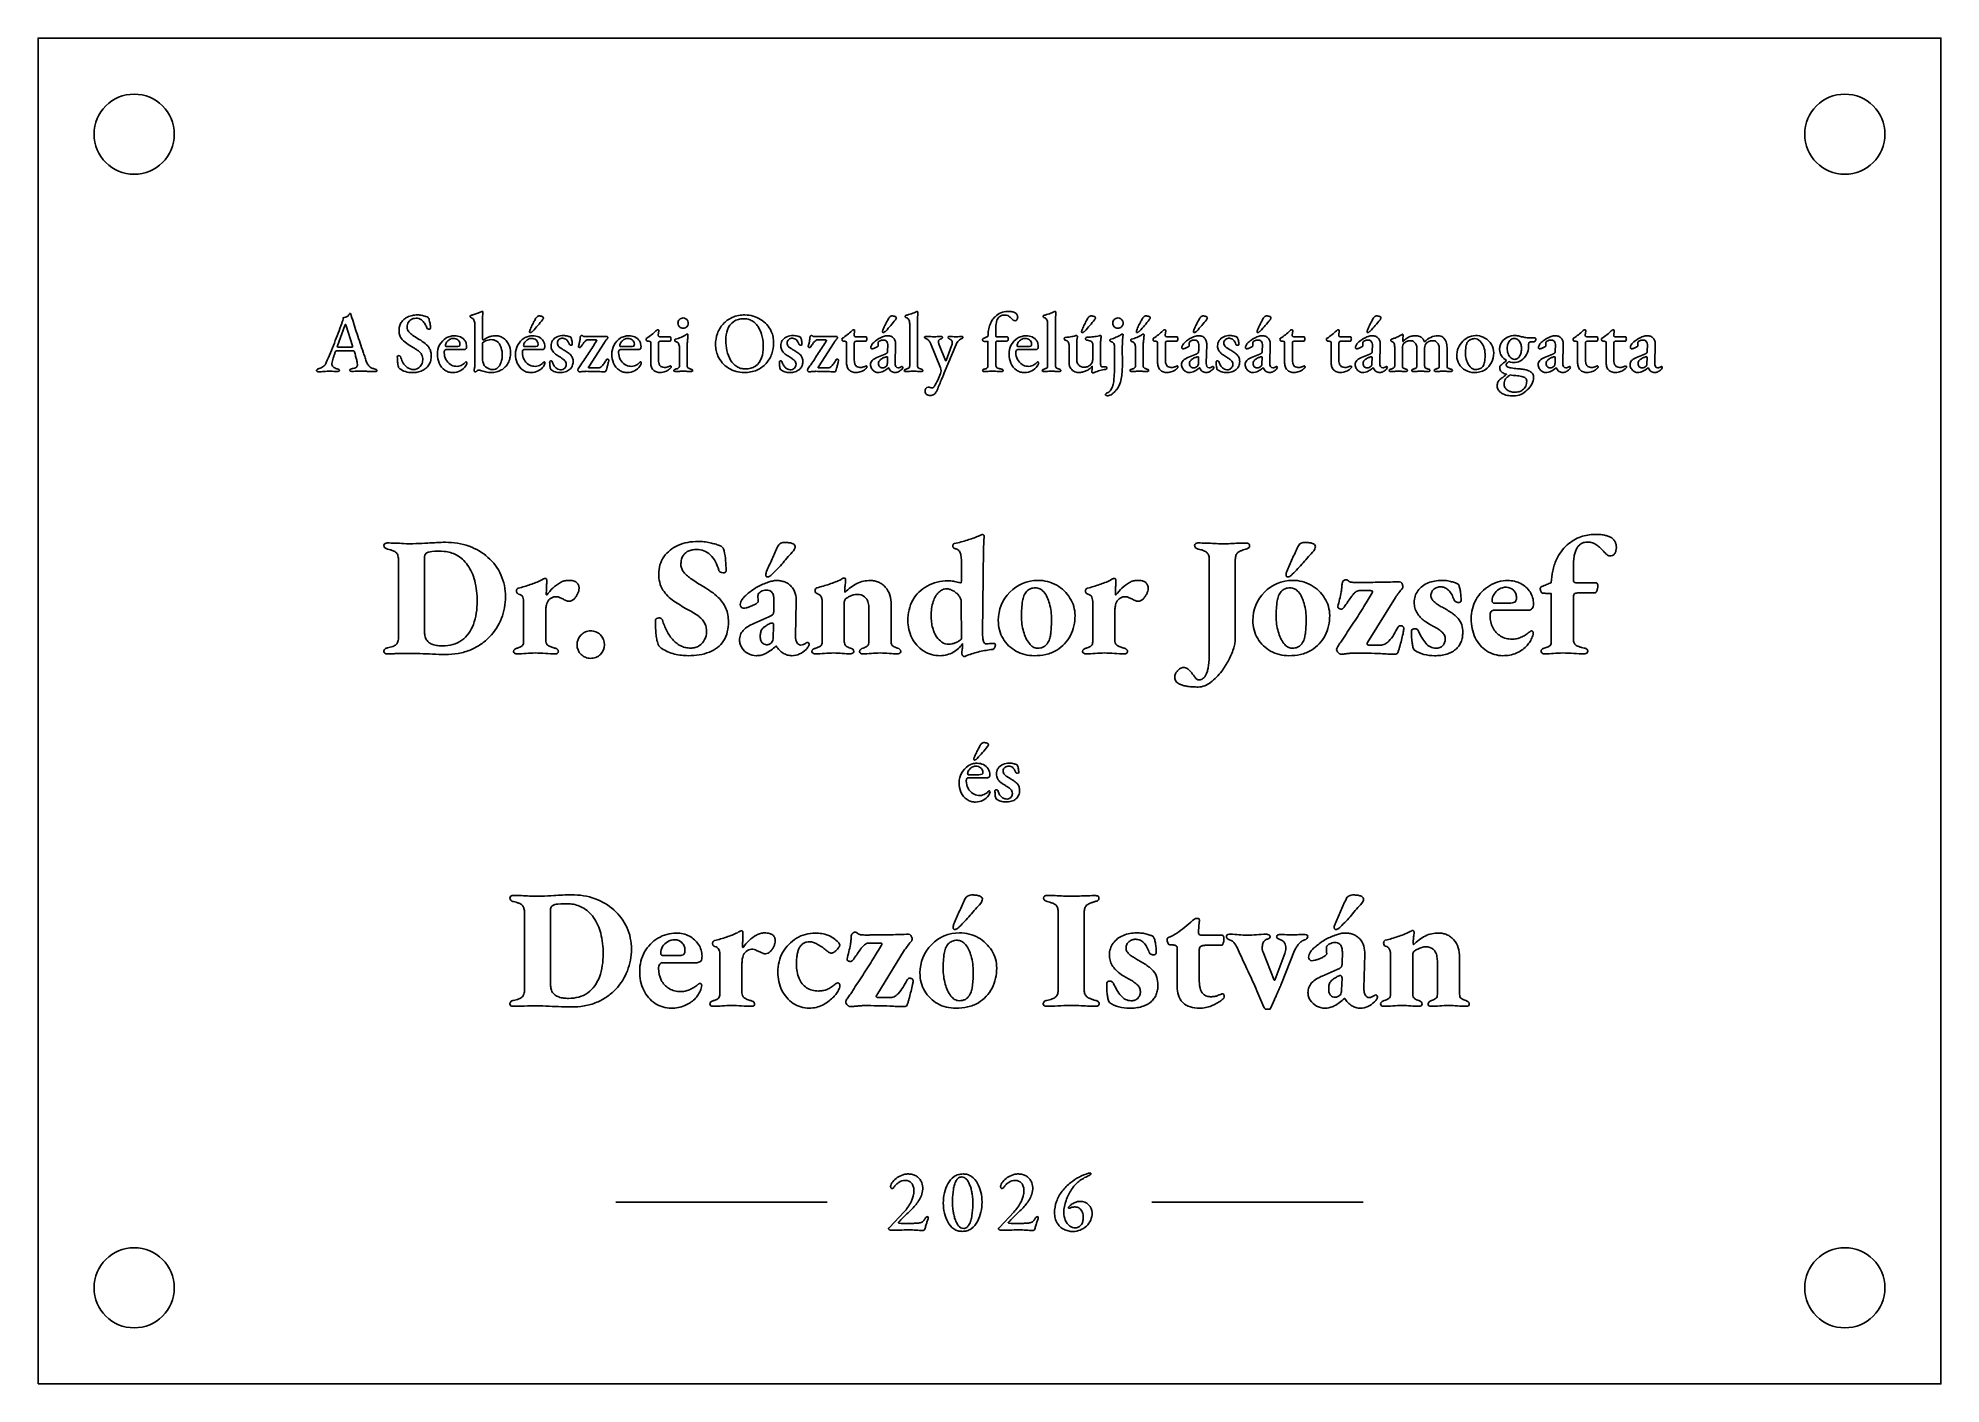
# Model space of a CAD drawing. Header units: millimetres. Extents: x 0 to 297, y 0 to 210.
import ezdxf

# ---------------------------------------------------------------- set-up
doc = ezdxf.new("R2010")
doc.units = ezdxf.units.MM
for name, color, linetype in [('FURAT', 1, 'Continuous'), ('KONTUR', 8, 'Continuous'), ('SZOVEG_0.3mm', 5, 'Continuous'), ('SZOVEG_0.5mm', 7, 'Continuous'), ('VONAL_0.15mm', 3, 'Continuous')]:
    doc.layers.add(name, color=color, linetype=linetype)

msp = doc.modelspace()

# ---------------------------------------------------------------- linework, layer by layer
at = {"layer": 'FURAT'}
for centre in [(15, 195), (282, 195), (15, 15), (282, 15)]:
    msp.add_circle(centre, 6.25, dxfattribs=at)
at = {"layer": 'KONTUR'}
msp.add_lwpolyline([(0, 0), (297, 0), (297, 210), (0, 210)], close=True, dxfattribs=at)
at = {"layer": 'SZOVEG_0.3mm'}
for points in [[(43.83, 157.93, -0.03526), (43.7, 157.94, -0.06796), (43.57, 157.98, -0.112258), (43.49, 158.04, -0.179703), (43.46, 158.12, -0.148962), (43.49, 158.22, -0.105565), (43.57, 158.29, -0.039023), (43.71, 158.37, -0.014891), (43.86, 158.42, 0.041139), (44.2, 158.56, 0.044098), (44.51, 158.74, 0.086456), (44.79, 159.03, 0.04899), (44.98, 159.39, 0.010399), (46.25, 162.41, 0.008753), (47.39, 165.48, 0.017239), (47.55, 165.91, 0.05528), (47.63, 166.36, 0.023447), (47.96, 166.45, 0.043369), (48.27, 166.58, 0.073059), (48.41, 166.68, 0.075388), (48.51, 166.82, -0.006126), (48.58, 166.93, -0.033962), (48.65, 167.03, -0.153561), (48.72, 167.04, -0.245063), (48.77, 167.01, -0.076526), (48.83, 166.85, 0.010851), (48.88, 166.69, 0.003012), (49.79, 163.84, 0.002945), (50.75, 161, -0.001223), (50.99, 160.29, -0.002236), (51.22, 159.58, 0.066655), (51.51, 158.99, 0.130526), (51.99, 158.56, 0.035647), (52.23, 158.46, 0.03094), (52.48, 158.4, -0.069975), (52.75, 158.3, -0.280518), (52.88, 158.09, -0.203441), (52.85, 158.02, -0.112024), (52.78, 157.98, -0.05346), (52.66, 157.95, -0.027034), (52.53, 157.95, -0.016359), (51.9, 157.97, 0.007433), (51.26, 158, 0.003585), (50.92, 158.01, 0.00534), (50.59, 158.01), (50.03, 158.01, 0.012656), (49.51, 158, -0.012656), (48.98, 157.99, -0.034475), (48.85, 158, -0.074835), (48.73, 158.03, -0.095428), (48.66, 158.08, -0.190665), (48.63, 158.16, -0.168839), (48.66, 158.26, -0.098984), (48.75, 158.33, -0.049918), (48.88, 158.39, -0.035624), (49.02, 158.42, 0.027035), (49.37, 158.5, 0.094282), (49.68, 158.66, 0.137732), (49.82, 158.85, 0.129058), (49.84, 159.09, 0.050871), (49.74, 159.73, 0.002898), (49.57, 160.36, 0.001053), (49.47, 160.71, 0.00148), (49.37, 161.06, 0.067752), (49.34, 161.14, 0.170299), (49.28, 161.19, 0.084001), (49.16, 161.22, 0.011323), (49.05, 161.22), (46.6, 161.22, 0.240122), (46.46, 161.15, 0.061991), (46.37, 160.99, -0.02583), (46.23, 160.53, 0.015886), (46.08, 160.07, -0.001063), (45.96, 159.66, 0.04118), (45.87, 159.23, 0.097158), (45.89, 158.95, 0.138559), (46.04, 158.71, 0.088093), (46.32, 158.52, 0.037031), (46.65, 158.41, -0.019176), (46.81, 158.36, -0.062759), (46.95, 158.29, -0.072641), (47.02, 158.23, -0.174937), (47.05, 158.15, -0.367642), (46.93, 158.01, -0.040417), (46.69, 157.99, -0.009301), (45.64, 158.01, 0.034231), (44.59, 157.97, -0.011085), (44.21, 157.94, -0.013833)], [(58.39, 157.8, -0.072172), (57.36, 157.95, -0.087758), (56.44, 158.41, -0.025073), (56.32, 158.54, -0.0911), (56.24, 158.69, -0.037951), (56.16, 159.07, -0.017846), (56.12, 159.45, -0.00333), (56.09, 159.86, -0.0055), (56.07, 160.27, -0.277638), (56.15, 160.41, -0.122489), (56.34, 160.45, -0.136212), (56.48, 160.41, -0.189985), (56.57, 160.29, 0.045659), (56.88, 159.48, 0.094746), (57.39, 158.79, 0.137103), (58.34, 158.31, 0.188486), (59.35, 158.49, 0.13738), (59.86, 159.05, 0.119392), (60.04, 159.79, 0.041631), (60.01, 160.21, 0.082686), (59.87, 160.61, 0.060589), (59.65, 160.92, 0.045642), (59.37, 161.18, 0.018619), (58.97, 161.46, 0.009742), (58.55, 161.72, -0.010693), (57.52, 162.37, -0.092098), (56.67, 163.19, -0.091069), (56.41, 163.73, -0.064332), (56.34, 164.33, -0.061807), (56.42, 164.99, -0.076164), (56.67, 165.6, -0.077895), (57.1, 166.1, -0.06138), (57.66, 166.47, -0.071448), (58.42, 166.72, -0.044614), (59.22, 166.8, -0.048203), (59.99, 166.72, -0.05645), (60.72, 166.49, -0.15136), (60.91, 166.35, -0.089414), (61.02, 166.13, -0.008214), (61.18, 165.44, -0.050264), (61.25, 164.73, -0.281508), (61.18, 164.62, -0.118847), (61.04, 164.58, -0.090222), (60.82, 164.62, -0.226019), (60.68, 164.77, 0.03607), (60.41, 165.37, 0.076826), (60.02, 165.89, 0.16923), (59.22, 166.28, 0.128495), (58.32, 166.14, 0.079529), (58.02, 165.95, 0.074039), (57.8, 165.69, 0.09137), (57.65, 165.3, 0.047128), (57.61, 164.87, 0.187827), (57.89, 164.15, 0.05737), (58.51, 163.61, 0.015896), (59.49, 162.99, -0.037617), (60.43, 162.33, -0.043942), (60.81, 161.96, -0.051549), (61.12, 161.52, -0.07554), (61.31, 160.99, -0.050496), (61.37, 160.42, -0.057517), (61.28, 159.68, -0.083143), (61, 159, -0.076828), (60.54, 158.48, -0.068881), (59.96, 158.11, -0.064374), (59.19, 157.87, -0.042584)], [(70.72, 157.81, -0.056437), (69.88, 157.91, -0.01649), (69.06, 158.13, 0.036488), (68.82, 158.18, 0.176092), (68.59, 158.13, 0.018299), (68.51, 158.08, 0.017474), (68.43, 158.01, -0.018331), (68.36, 157.96, -0.160177), (68.28, 157.93, -0.153563), (68.14, 157.98, -0.245063), (68.07, 158.11, -0.045685), (68.09, 158.32, -0.00265), (68.13, 158.53, 0.026665), (68.18, 158.85, 0.021648), (68.19, 159.18), (68.16, 165.42, 0.119008), (68.02, 166, 0.185332), (67.59, 166.38, -0.172018), (67.44, 166.52, -0.356846), (67.47, 166.69, -0.070495), (67.52, 166.72, -0.057488), (67.58, 166.74, 0.041352), (68.18, 166.91, 0.005581), (68.76, 167.13), (69.18, 167.3, -0.03862), (69.3, 167.34, -0.294747), (69.4, 167.31, -0.103597), (69.42, 167.26, -0.06555), (69.42, 167.22, -0.017226), (69.42, 167.02, 0.002535), (69.4, 166.82, 0.009431), (69.39, 166.42, 0.005258), (69.38, 166.03), (69.37, 163.27, 0.009267), (69.37, 163.11, 0.076639), (69.4, 162.95, 0.058894), (69.43, 162.89, 0.253336), (69.49, 162.86, -0.039148), (69.93, 163.15, -0.03554), (70.41, 163.37, -0.033755), (70.87, 163.51, -0.056366), (71.34, 163.56, -0.067241), (71.98, 163.48, -0.074283), (72.56, 163.22, -0.138533), (73.45, 162.23, -0.114249), (73.75, 160.91, -0.054289), (73.66, 160.08, -0.071051), (73.37, 159.3, -0.067615), (72.91, 158.68, -0.070087), (72.3, 158.21, -0.074043), (71.54, 157.91, -0.056199)], [(76.84, 164.04, -0.222348), (76.75, 164.08, -0.175685), (76.72, 164.17, -0.063464), (76.74, 164.3, -0.017061), (76.77, 164.42, -0.032042), (77.09, 165.13, 0.00082), (77.44, 165.82, -0.001825), (77.59, 166.09, -0.008504), (77.74, 166.37, -0.115432), (77.93, 166.56, -0.143647), (78.18, 166.64, -0.029357), (78.43, 166.62, -0.046405), (78.67, 166.57, -0.104196), (78.81, 166.49, -0.216445), (78.88, 166.34, -0.135202), (78.84, 166.19, -0.020679), (78.75, 166.05, -0.007695), (78.01, 165.15, -0.021587), (77.22, 164.29, -0.014591), (77.12, 164.19, -0.036775), (77, 164.1, -0.033396), (76.92, 164.06, -0.112083)], [(100.67, 164.73, -0.414214), (99.87, 165.53, -0.414214), (100.67, 166.33, -0.299144), (101.43, 165.83, -0.311417), (101.25, 164.96, -0.100172), (100.98, 164.79, -0.093258)], [(110.21, 157.81, -0.138831), (107.77, 158.5, -0.149185), (106.11, 160.39, -0.059148), (105.83, 161.26, -0.047614), (105.74, 162.17, -0.084952), (106.04, 163.89, -0.097057), (106.91, 165.38, -0.057618), (107.58, 165.97, -0.048768), (108.35, 166.41, -0.061235), (109.32, 166.71, -0.043782), (110.33, 166.8, -0.13815), (112.77, 166.11, -0.149868), (114.44, 164.22, -0.059148), (114.72, 163.35, -0.047614), (114.8, 162.44, -0.084952), (114.51, 160.72, -0.097057), (113.63, 159.23, -0.057618), (112.97, 158.64, -0.048769), (112.19, 158.2, -0.061856), (111.22, 157.9, -0.043162)], [(131.92, 164.04, -0.222348), (131.83, 164.08, -0.175685), (131.8, 164.17, -0.063463), (131.81, 164.3, -0.017063), (131.85, 164.42, -0.032042), (132.16, 165.13, 0.00082), (132.52, 165.82, -0.001825), (132.67, 166.09, -0.008504), (132.82, 166.37, -0.115432), (133, 166.56, -0.143647), (133.25, 166.64, -0.029357), (133.5, 166.62, -0.046406), (133.74, 166.57, -0.104196), (133.89, 166.49, -0.216445), (133.96, 166.34, -0.135202), (133.91, 166.19, -0.020678), (133.82, 166.05, -0.007695), (133.09, 165.15, -0.021587), (132.3, 164.29, -0.014591), (132.19, 164.19, -0.036775), (132.08, 164.1, -0.033396), (132, 164.06, -0.112083)], [(135.45, 157.96, -0.076247), (135.27, 157.99, -0.32762), (135.19, 158.11, -0.291377), (135.29, 158.26, -0.004617), (135.49, 158.36, 0.012461), (135.68, 158.43, 0.015205), (135.86, 158.5, 0.200387), (136, 158.65, 0.087049), (136.04, 158.86), (136.04, 165.42, 0.040281), (136.01, 165.75, 0.073206), (135.91, 166.06, 0.134738), (135.72, 166.27, 0.09638), (135.45, 166.38, -0.234101), (135.37, 166.45, -0.101844), (135.35, 166.57, -0.093399), (135.37, 166.68, -0.23414), (135.44, 166.74, 0.045941), (136.3, 166.99, -0.003713), (137.14, 167.31, -0.039186), (137.24, 167.34, -0.329232), (137.31, 167.3, -0.051511), (137.33, 167.26, -0.064536), (137.33, 167.22, -0.02964), (137.32, 166.99, 0.000912), (137.29, 166.77, 0.023854), (137.26, 166.25, 0.00487), (137.25, 165.74), (137.25, 158.86, 0.093564), (137.29, 158.66, 0.185583), (137.43, 158.51, 0.039766), (137.72, 158.39, -0.053672), (138.01, 158.26, -0.248165), (138.1, 158.12, -0.351191), (138.02, 158, -0.038411), (137.93, 157.98, -0.036249), (137.84, 157.97, -0.021983), (137.04, 158.01, 0.041196), (136.23, 158.01, 0.005052), (135.84, 157.98, -0.02425)], [(147.68, 157.96, -0.092279), (147.5, 157.99, -0.310082), (147.41, 158.12, -0.270541), (147.5, 158.27, -0.07395), (147.69, 158.34, 0.02214), (147.93, 158.41, 0.115841), (148.14, 158.54, 0.138341), (148.24, 158.71, 0.05895), (148.26, 158.91), (148.26, 162.66, -0.011419), (147.92, 162.67, -0.004186), (147.57, 162.69, -0.162694), (147.5, 162.73, -0.023175), (147.45, 162.8, -0.064081), (147.39, 162.93, -0.341078), (147.43, 163.03, -0.041876), (147.65, 163.16, 0.007029), (147.88, 163.27, -0.001663), (148.07, 163.36, -0.001362), (148.26, 163.44, -0.0305), (148.34, 164.4, -0.05958), (148.59, 165.32, -0.041472), (148.92, 165.97, -0.066361), (149.37, 166.52, -0.086195), (150.28, 167.13, -0.10349), (151.35, 167.35, -0.017484), (151.69, 167.34, -0.031334), (152.04, 167.29, -0.031215), (152.29, 167.23, -0.057722), (152.52, 167.12, -0.118129), (152.79, 166.85, -0.138319), (152.9, 166.48, -0.060797), (152.87, 166.25, -0.118766), (152.77, 166.05, -0.185406), (152.49, 165.9, -0.222282), (152.2, 165.99, -0.004479), (151.86, 166.31, 0.047213), (151.5, 166.6, 0.094612), (151.16, 166.74, 0.051302), (150.79, 166.78, 0.125956), (150.25, 166.64, 0.115007), (149.84, 166.27, 0.062252), (149.67, 165.96, 0.035636), (149.57, 165.62, 0.035341), (149.5, 165.15, 0.019783), (149.48, 164.68), (149.48, 163.54, 0.075944), (149.49, 163.47, 0.20374), (149.53, 163.42, 0.064535), (149.59, 163.4, 0.05151), (149.65, 163.39), (151.24, 163.39, -0.18254), (151.37, 163.34, -0.215388), (151.43, 163.22, -0.037927), (151.41, 163.01, -0.078161), (151.35, 162.81, -0.058438), (151.3, 162.74, -0.221955), (151.23, 162.7), (149.81, 162.7, 0.01326), (149.66, 162.7, 0.185164), (149.54, 162.64, 0.121442), (149.49, 162.57, 0.075645), (149.48, 162.48), (149.48, 158.99, 0.076209), (149.52, 158.76, 0.149041), (149.65, 158.57, 0.074255), (149.77, 158.5, 0.021919), (149.91, 158.45, 0.025247), (150.13, 158.4, 0.011081), (150.35, 158.36, -0.085057), (150.54, 158.29, -0.26687), (150.63, 158.13, -0.270884), (150.56, 158, -0.12887), (150.39, 157.96, -0.023169), (149.44, 158, 0.041674), (148.49, 158.01, 0.004743), (148.09, 157.98, -0.023232)], [(156.99, 157.96, -0.076246), (156.81, 157.99, -0.327621), (156.73, 158.11, -0.291378), (156.83, 158.26, -0.004616), (157.03, 158.36, 0.01246), (157.22, 158.43, 0.015204), (157.4, 158.5, 0.200387), (157.54, 158.65, 0.087048), (157.57, 158.86), (157.57, 165.42, 0.040281), (157.55, 165.75, 0.073206), (157.45, 166.06, 0.134738), (157.26, 166.27, 0.09638), (156.99, 166.38, -0.234099), (156.91, 166.45, -0.101845), (156.88, 166.57, -0.093399), (156.9, 166.68, -0.23414), (156.98, 166.74, 0.045941), (157.84, 166.99, -0.003713), (158.67, 167.31, -0.039186), (158.78, 167.34, -0.329232), (158.85, 167.3, -0.051511), (158.87, 167.26, -0.064536), (158.87, 167.22, -0.02964), (158.86, 166.99, 0.000912), (158.83, 166.77, 0.023854), (158.8, 166.25, 0.00487), (158.79, 165.74), (158.79, 158.86, 0.093564), (158.83, 158.66, 0.185583), (158.96, 158.51, 0.039766), (159.26, 158.39, -0.053672), (159.55, 158.26, -0.248165), (159.64, 158.12, -0.351191), (159.55, 158, -0.038411), (159.47, 157.98, -0.036249), (159.37, 157.97, -0.021983), (158.57, 158.01, 0.041196), (157.77, 158.01, 0.005052), (157.38, 157.98, -0.02425)], [(162.99, 164.04, -0.222348), (162.91, 164.08, -0.175685), (162.87, 164.17, -0.063464), (162.89, 164.3, -0.017061), (162.92, 164.42, -0.032042), (163.24, 165.13, 0.00082), (163.59, 165.82, -0.001825), (163.74, 166.09, -0.008504), (163.89, 166.37, -0.115432), (164.08, 166.56, -0.143647), (164.33, 166.64, -0.029357), (164.58, 166.62, -0.046405), (164.82, 166.57, -0.104196), (164.97, 166.49, -0.216445), (165.03, 166.34, -0.135202), (164.99, 166.19, -0.020679), (164.9, 166.05, -0.007695), (164.16, 165.15, -0.021587), (163.38, 164.29, -0.014591), (163.27, 164.19, -0.036775), (163.15, 164.1, -0.033396), (163.08, 164.06, -0.112083)], [(168.54, 164.73, -0.414214), (167.74, 165.53, -0.414214), (168.54, 166.33, -0.299144), (169.3, 165.83, -0.311417), (169.12, 164.96, -0.100173), (168.86, 164.79, -0.093258)], [(171.53, 164.04, -0.22235), (171.45, 164.08, -0.175683), (171.42, 164.17, -0.063463), (171.43, 164.3, -0.017063), (171.47, 164.42, -0.032042), (171.78, 165.13, 0.00082), (172.14, 165.82, -0.001825), (172.28, 166.09, -0.008503), (172.44, 166.37, -0.11543), (172.62, 166.56, -0.143648), (172.87, 166.64, -0.029357), (173.12, 166.62, -0.046405), (173.36, 166.57, -0.104196), (173.51, 166.49, -0.216445), (173.57, 166.34, -0.135202), (173.53, 166.19, -0.020679), (173.44, 166.05, -0.007695), (172.71, 165.15, -0.021586), (171.92, 164.29, -0.014591), (171.81, 164.19, -0.036775), (171.7, 164.1, -0.033396), (171.62, 164.06, -0.112083)], [(180.46, 164.04, -0.222348), (180.38, 164.08, -0.175685), (180.34, 164.17, -0.063464), (180.36, 164.3, -0.017058), (180.4, 164.42, -0.032041), (180.71, 165.13, 0.00082), (181.06, 165.82, -0.001825), (181.21, 166.09, -0.008504), (181.36, 166.37, -0.115432), (181.55, 166.56, -0.143647), (181.8, 166.64, -0.029357), (182.05, 166.62, -0.046405), (182.29, 166.57, -0.104196), (182.44, 166.49, -0.216445), (182.5, 166.34, -0.135203), (182.46, 166.19, -0.020677), (182.37, 166.05, -0.007695), (181.63, 165.15, -0.021587), (180.85, 164.29, -0.014591), (180.74, 164.19, -0.036775), (180.62, 164.1, -0.033396), (180.55, 164.06, -0.112083)], [(190.38, 164.04, -0.22235), (190.3, 164.08, -0.175683), (190.26, 164.17, -0.063463), (190.28, 164.3, -0.017063), (190.32, 164.42, -0.032042), (190.63, 165.13, 0.00082), (190.99, 165.82, -0.001825), (191.13, 166.09, -0.008504), (191.28, 166.37, -0.11543), (191.47, 166.56, -0.143648), (191.72, 166.64, -0.029357), (191.97, 166.62, -0.046405), (192.21, 166.57, -0.104196), (192.36, 166.49, -0.216445), (192.42, 166.34, -0.135202), (192.38, 166.19, -0.020679), (192.29, 166.05, -0.007695), (191.55, 165.15, -0.021586), (190.77, 164.29, -0.014591), (190.66, 164.19, -0.036775), (190.55, 164.1, -0.033396), (190.47, 164.06, -0.112083)], [(207.55, 164.04, -0.222348), (207.46, 164.08, -0.175685), (207.43, 164.17, -0.063464), (207.45, 164.3, -0.017061), (207.48, 164.42, -0.032042), (207.8, 165.13, 0.00082), (208.15, 165.82, -0.001825), (208.3, 166.09, -0.008504), (208.45, 166.37, -0.115432), (208.64, 166.56, -0.143647), (208.89, 166.64, -0.029357), (209.14, 166.62, -0.046405), (209.38, 166.57, -0.104196), (209.53, 166.49, -0.216445), (209.59, 166.34, -0.135203), (209.55, 166.19, -0.020677), (209.46, 166.05, -0.007695), (208.72, 165.15, -0.021587), (207.93, 164.29, -0.014591), (207.83, 164.19, -0.036775), (207.71, 164.1, -0.033396), (207.63, 164.06, -0.112083)], [(46.97, 161.76), (48.9, 161.76, 0.016563), (48.97, 161.76, 0.069304), (49.04, 161.78, 0.091488), (49.08, 161.8, 0.219119), (49.09, 161.83), (49.09, 161.86), (49.09, 161.89), (49.06, 161.97), (48.08, 165.11, 0.007867), (48.06, 165.19, 0.032334), (48.02, 165.27, 0.000604), (48.01, 165.31, 0.283426), (47.98, 165.32, 0.322751), (47.95, 165.31, -0.028663), (47.94, 165.28, 0.023349), (47.91, 165.2, 0.005375), (47.88, 165.13), (46.73, 161.97, -0.001562), (46.71, 161.92, 0.082184), (46.71, 161.87, 0.385727), (46.79, 161.77, 0.024562)], [(64.77, 157.8, -0.067265), (64.11, 157.89, -0.079305), (63.51, 158.17, -0.150458), (62.6, 159.27, -0.097363), (62.32, 160.7, -0.123847), (62.68, 162.11, -0.127606), (63.66, 163.17, -0.071866), (64.3, 163.46, -0.070935), (65, 163.56, -0.107962), (65.94, 163.36, -0.146151), (66.65, 162.74, -0.076318), (66.83, 162.31, -0.063947), (66.89, 161.84, -0.058823), (66.87, 161.67, -0.130518), (66.79, 161.51, -0.135178), (66.65, 161.43, -0.069909), (66.48, 161.4), (63.74, 161.4, 0.07669), (63.59, 161.38, 0.156544), (63.47, 161.3, 0.138665), (63.4, 161.12, 0.023092), (63.4, 160.91, 0.119743), (63.65, 159.87, 0.127202), (64.36, 159.07, 0.125457), (65.19, 158.78, 0.132682), (66.05, 158.93, 0.047383), (66.37, 159.12, 0.039308), (66.65, 159.36, -0.037749), (66.72, 159.44, -0.196568), (66.8, 159.47, -0.243519), (66.89, 159.43, -0.155054), (66.92, 159.32, -0.105346), (66.86, 159.06, -0.03674), (66.73, 158.82, -0.129046), (65.88, 158.07, -0.117904)], [(76.97, 157.8, -0.067265), (76.31, 157.89, -0.079305), (75.71, 158.17, -0.150458), (74.8, 159.27, -0.097363), (74.52, 160.7, -0.123847), (74.88, 162.11, -0.127606), (75.86, 163.17, -0.071866), (76.5, 163.46, -0.070935), (77.2, 163.56, -0.107962), (78.14, 163.36, -0.146151), (78.85, 162.74, -0.076318), (79.03, 162.31, -0.063947), (79.09, 161.84, -0.058823), (79.07, 161.67, -0.130518), (78.99, 161.51, -0.135178), (78.85, 161.43, -0.069909), (78.68, 161.4), (75.94, 161.4, 0.07669), (75.79, 161.38, 0.156544), (75.67, 161.3, 0.138666), (75.6, 161.12, 0.023093), (75.59, 160.91, 0.119743), (75.85, 159.87, 0.127202), (76.56, 159.07, 0.125457), (77.39, 158.78, 0.132682), (78.25, 158.93, 0.047383), (78.57, 159.12, 0.039308), (78.85, 159.36, -0.037749), (78.92, 159.44, -0.196568), (79, 159.47, -0.243519), (79.09, 159.43, -0.155054), (79.12, 159.32, -0.105346), (79.06, 159.06, -0.03674), (78.93, 158.82, -0.129046), (78.08, 158.07, -0.117904)], [(81.48, 157.81, -0.069535), (80.7, 157.92, -0.10105), (80.02, 158.28, -0.07883), (79.93, 158.54, -0.018135), (79.89, 158.82, -0.01065), (79.86, 159.16, -0.016036), (79.85, 159.5, -0.288073), (79.91, 159.6, -0.112694), (80.05, 159.63, -0.0988), (80.18, 159.6, -0.237281), (80.26, 159.51, 0.046133), (80.47, 159, 0.087931), (80.81, 158.57, 0.153779), (81.52, 158.25, 0.232931), (82.2, 158.5, 0.197798), (82.44, 159.1, 0.199933), (82.19, 159.69, 0.042275), (81.82, 159.99, 0.012854), (81.42, 160.25, -0.02344), (80.75, 160.7, -0.113302), (80.23, 161.29, -0.069262), (80.11, 161.62, -0.053388), (80.07, 161.97, -0.06589), (80.13, 162.4, -0.078132), (80.3, 162.8, -0.154538), (81.03, 163.39, -0.095899), (81.98, 163.58, -0.024257), (82.34, 163.56, -0.046088), (82.7, 163.49, -0.015224), (82.92, 163.42, -0.06725), (83.13, 163.31, -0.083336), (83.25, 163.08, -0.019921), (83.31, 162.83, -0.026434), (83.36, 162.51, -0.027716), (83.38, 162.17, -0.304866), (83.33, 162.09, -0.097087), (83.21, 162.07, -0.097634), (83.04, 162.1, -0.202969), (82.93, 162.21, 0.038798), (82.76, 162.59, 0.078819), (82.5, 162.91, 0.180158), (81.91, 163.16, 0.172766), (81.3, 162.96, 0.234821), (81.05, 162.44, 0.190339), (81.27, 161.87, 0.05876), (81.6, 161.6, 0.018235), (81.97, 161.38, -0.018655), (82.58, 161.01, -0.056355), (83.14, 160.55, -0.113764), (83.43, 160.07, -0.078926), (83.52, 159.51, -0.101797), (83.38, 158.83, -0.116617), (82.97, 158.28, -0.111649), (82.27, 157.92, -0.064057)], [(84.46, 157.93, -0.20131), (84.38, 157.97, -0.015523), (84.32, 158.03, -0.044901), (84.26, 158.12, -0.134453), (84.23, 158.21, -0.140958), (84.26, 158.31, 0.001459), (84.32, 158.4, -0.007215), (84.52, 158.72, -0.019472), (84.73, 159.02, 0.003346), (85.97, 160.88, 0.006057), (87.17, 162.76, 0.071422), (87.19, 162.8, 0.075843), (87.2, 162.84, 0.260223), (87.19, 162.86, 0.067276), (87.16, 162.88, 0.057915), (87.1, 162.89, 0.013098), (87.04, 162.89), (85.94, 162.93, 0.151954), (85.52, 162.8, 0.085736), (85.19, 162.48, -0.001629), (84.93, 162.12, 0.010998), (84.68, 161.76, -0.190665), (84.58, 161.72, -0.095429), (84.46, 161.74, -0.045722), (84.39, 161.77, -0.186668), (84.35, 161.83, -0.133073), (84.34, 161.86, -0.064143), (84.35, 161.89, 0.015844), (84.48, 162.37, 0.012058), (84.58, 162.85, 0.013619), (84.61, 163.09, 0.031356), (84.63, 163.34, -0.1028), (84.65, 163.44, -0.115201), (84.71, 163.53, -0.02411), (84.78, 163.58, -0.152628), (84.85, 163.6, -0.156892), (84.97, 163.56, -0.01581), (85.08, 163.48, 0.126654), (85.19, 163.43, 0.023513), (85.32, 163.42, 0.028791), (85.75, 163.41, -0.00959), (86.19, 163.42, 0.005072), (87.48, 163.43, 0.000246), (88.76, 163.46, -0.238746), (88.87, 163.4, -0.085684), (88.93, 163.29, -0.106375), (88.93, 163.23, -0.164706), (88.91, 163.18, -0.019329), (88.64, 162.84, 0.034753), (88.39, 162.49), (85.94, 158.72, 0.07537), (85.91, 158.64, 0.218831), (85.93, 158.57, 0.185165), (86, 158.53, 0.048769), (86.09, 158.52), (87.38, 158.52, 0.123708), (87.72, 158.6, 0.084329), (88.01, 158.82, 0.053664), (88.4, 159.3, -0.002031), (88.73, 159.83, -0.188642), (88.82, 159.9, -0.16129), (88.94, 159.9, -0.123183), (89.04, 159.84, -0.192005), (89.08, 159.74, -0.061011), (89.06, 159.61, 0.005415), (89.03, 159.48, -0.012581), (88.91, 158.99, 0.006856), (88.78, 158.5, -0.007945), (88.73, 158.32, -0.025942), (88.67, 158.13, -0.156859), (88.59, 157.99, -0.189996), (88.44, 157.93, -0.010342), (87.93, 157.94, -0.001014), (87.41, 157.97, 0.008106), (86.48, 157.99, 0.00325), (85.56, 158, 0.030093), (85.01, 157.97, -0.030093)], [(91.99, 157.8, -0.067265), (91.33, 157.89, -0.079305), (90.73, 158.17, -0.150458), (89.82, 159.27, -0.097363), (89.54, 160.7, -0.123847), (89.9, 162.11, -0.127606), (90.88, 163.17, -0.071866), (91.52, 163.46, -0.070935), (92.22, 163.56, -0.107962), (93.16, 163.36, -0.146151), (93.87, 162.74, -0.076318), (94.05, 162.31, -0.063947), (94.11, 161.84, -0.058823), (94.09, 161.67, -0.130518), (94.01, 161.51, -0.135178), (93.87, 161.43, -0.069909), (93.7, 161.4), (90.96, 161.4, 0.07669), (90.81, 161.38, 0.156544), (90.7, 161.3, 0.138666), (90.62, 161.12, 0.023093), (90.62, 160.91, 0.119743), (90.87, 159.87, 0.127202), (91.58, 159.07, 0.125457), (92.41, 158.78, 0.132682), (93.27, 158.93, 0.047383), (93.59, 159.12, 0.039308), (93.87, 159.36, -0.037749), (93.94, 159.44, -0.196568), (94.02, 159.47, -0.243521), (94.11, 159.43, -0.155052), (94.14, 159.32, -0.105346), (94.08, 159.06, -0.03674), (93.95, 158.82, -0.129046), (93.1, 158.07, -0.117904)], [(97.13, 157.81, -0.075763), (96.52, 157.91, -0.127614), (96.01, 158.23, -0.127982), (95.7, 158.78, -0.062945), (95.62, 159.43), (95.62, 162.5, 0.358062), (95.48, 162.67, 0.048899), (95.2, 162.7), (95.09, 162.7, -0.20838), (95.01, 162.74, -0.077451), (94.96, 162.81, -0.099106), (94.91, 163.01, -0.296196), (95, 163.17, 0.033557), (95.76, 163.71, 0.024232), (96.44, 164.33, 0.024188), (96.57, 164.44, -0.200493), (96.71, 164.5, -0.065912), (96.78, 164.49, -0.08136), (96.85, 164.46, -0.210253), (96.89, 164.39, -0.066223), (96.89, 164.31), (96.81, 163.66, 0.074563), (96.82, 163.54, 0.203903), (96.89, 163.44, 0.100139), (97.01, 163.4, 0.038125), (97.13, 163.39), (98.67, 163.39, -0.280623), (98.72, 163.36, -0.017891), (98.75, 163.3, -0.115053), (98.79, 163.07, -0.059606), (98.75, 162.83, -0.015955), (98.72, 162.75, -0.313593), (98.66, 162.7), (97.37, 162.7, 0.011197), (97.23, 162.7, 0.026972), (97.1, 162.69, 0.02258), (97.02, 162.67, 0.086476), (96.94, 162.64, 0.208635), (96.85, 162.5, 0.040036), (96.84, 162.33), (96.84, 159.76, 0.048865), (96.89, 159.31, 0.113418), (97.07, 158.91, 0.127302), (97.35, 158.68, 0.104696), (97.7, 158.61, 0.016512), (98, 158.62, 0.064014), (98.28, 158.68, 0.022459), (98.47, 158.75, 0.029133), (98.64, 158.83, -0.199953), (98.73, 158.85, -0.276201), (98.79, 158.79, -0.04153), (98.81, 158.72, -0.031369), (98.81, 158.65, -0.160177), (98.8, 158.59, -0.018331), (98.76, 158.54, -0.031731), (98.67, 158.45, -0.010139), (98.58, 158.37, -0.07709), (97.9, 157.97, -0.09705)], [(99.48, 157.96, -0.102086), (99.31, 158, -0.299464), (99.23, 158.12, -0.273771), (99.31, 158.27, -0.064319), (99.5, 158.34, 0.016206), (99.74, 158.41, 0.06176), (99.95, 158.52, 0.168124), (100.07, 158.66, 0.084651), (100.1, 158.85), (100.1, 161.71, 0.040085), (100.07, 162.04, 0.084021), (99.97, 162.35, 0.137051), (99.77, 162.55, 0.093213), (99.5, 162.65, -0.218814), (99.4, 162.72, -0.128633), (99.37, 162.85, -0.128923), (99.4, 162.96, -0.241348), (99.49, 163.02, 0.049784), (100.33, 163.3, 0.034051), (101.12, 163.72, -0.007611), (101.22, 163.78, -0.13488), (101.33, 163.81, -0.198912), (101.41, 163.78, -0.198912), (101.44, 163.71, -0.031866), (101.4, 163.13, 0.009593), (101.34, 162.56, 0.009375), (101.31, 162.21, 0.012889), (101.3, 161.87), (101.3, 158.85, 0.098572), (101.34, 158.67, 0.138114), (101.45, 158.53, 0.072295), (101.67, 158.42, 0.021238), (101.9, 158.34, -0.064318), (102.09, 158.27, -0.273772), (102.18, 158.12, -0.288073), (102.1, 158, -0.112694), (101.94, 157.96, -0.026577), (101.32, 157.99, 0.026577), (100.7, 158.03, 0.027154), (100.09, 157.99, -0.027154)], [(110.42, 158.37, 0.060229), (111.23, 158.47, 0.092608), (111.96, 158.8, 0.161942), (112.93, 160.11, 0.079818), (113.2, 161.78, 0.053063), (113.03, 163.39, 0.084215), (112.43, 164.88, 0.05529), (112.01, 165.43, 0.065004), (111.46, 165.86, 0.077351), (110.81, 166.13, 0.058391), (110.1, 166.21, 0.06132), (109.31, 166.11, 0.089682), (108.58, 165.79, 0.162663), (107.61, 164.5, 0.080939), (107.35, 162.85, 0.050605), (107.51, 161.23, 0.086685), (108.1, 159.73, 0.052907), (108.52, 159.18, 0.061952), (109.06, 158.74, 0.080323), (109.71, 158.46, 0.060861)], [(117.33, 157.81, -0.069535), (116.56, 157.92, -0.10105), (115.88, 158.28, -0.07883), (115.78, 158.54, -0.018135), (115.74, 158.82, -0.01065), (115.71, 159.16, -0.016036), (115.7, 159.5, -0.288073), (115.77, 159.6, -0.112694), (115.9, 159.63, -0.098799), (116.03, 159.6, -0.237288), (116.11, 159.51, 0.046133), (116.33, 159, 0.087931), (116.67, 158.57, 0.153779), (117.38, 158.25, 0.232931), (118.06, 158.5, 0.197798), (118.3, 159.1, 0.199933), (118.05, 159.69, 0.042275), (117.68, 159.99, 0.012854), (117.28, 160.25, -0.02344), (116.6, 160.7, -0.113303), (116.09, 161.29, -0.069262), (115.97, 161.62, -0.053388), (115.93, 161.97, -0.06589), (115.99, 162.4, -0.078132), (116.16, 162.8, -0.154537), (116.89, 163.39, -0.095899), (117.84, 163.58, -0.024257), (118.2, 163.56, -0.046088), (118.56, 163.49, -0.015224), (118.78, 163.42, -0.06725), (118.99, 163.31, -0.083336), (119.1, 163.08, -0.019921), (119.17, 162.83, -0.026434), (119.22, 162.51, -0.027716), (119.24, 162.17, -0.304866), (119.18, 162.09, -0.097087), (119.07, 162.07, -0.097636), (118.9, 162.1, -0.202964), (118.79, 162.21, 0.038799), (118.61, 162.59, 0.078819), (118.36, 162.91, 0.180158), (117.77, 163.16, 0.172765), (117.16, 162.96, 0.234821), (116.9, 162.44, 0.190338), (117.13, 161.87, 0.05876), (117.45, 161.6, 0.018235), (117.82, 161.38, -0.018655), (118.44, 161.01, -0.056356), (118.99, 160.55, -0.113764), (119.28, 160.07, -0.078926), (119.37, 159.51, -0.101797), (119.23, 158.83, -0.116617), (118.82, 158.28, -0.111649), (118.12, 157.92, -0.064057)], [(120.31, 157.93, -0.20131), (120.24, 157.97, -0.015523), (120.17, 158.03, -0.044901), (120.11, 158.12, -0.134453), (120.09, 158.21, -0.140958), (120.12, 158.31, 0.001459), (120.17, 158.4, -0.007215), (120.37, 158.72, -0.019472), (120.59, 159.02, 0.003346), (121.83, 160.88, 0.006057), (123.03, 162.76, 0.071424), (123.05, 162.8, 0.075846), (123.05, 162.84, 0.260224), (123.04, 162.86, 0.067275), (123.01, 162.88, 0.057915), (122.96, 162.89, 0.013098), (122.9, 162.89), (121.8, 162.93, 0.151955), (121.37, 162.8, 0.085734), (121.05, 162.48, -0.001629), (120.79, 162.12, 0.010998), (120.54, 161.76, -0.190665), (120.43, 161.72, -0.095429), (120.31, 161.74, -0.045722), (120.25, 161.77, -0.186662), (120.21, 161.83, -0.133073), (120.2, 161.86, -0.064143), (120.21, 161.89, 0.015844), (120.33, 162.37, 0.012057), (120.43, 162.85, 0.013619), (120.47, 163.09, 0.031355), (120.48, 163.34, -0.1028), (120.51, 163.44, -0.115201), (120.57, 163.53, -0.02411), (120.64, 163.58, -0.152628), (120.71, 163.6, -0.156892), (120.83, 163.56, -0.015809), (120.94, 163.48, 0.126657), (121.05, 163.43, 0.023513), (121.17, 163.42, 0.028791), (121.61, 163.41, -0.00959), (122.05, 163.42, 0.005072), (123.33, 163.43, 0.000246), (124.62, 163.46, -0.238744), (124.72, 163.4, -0.085689), (124.78, 163.29, -0.106372), (124.79, 163.23, -0.164705), (124.76, 163.18, -0.019329), (124.5, 162.84, 0.034753), (124.25, 162.49), (121.8, 158.72, 0.075368), (121.77, 158.64, 0.218828), (121.78, 158.57, 0.185166), (121.85, 158.53, 0.048768), (121.94, 158.52), (123.24, 158.52, 0.123708), (123.58, 158.6, 0.084329), (123.86, 158.82, 0.053664), (124.25, 159.3, -0.00203), (124.59, 159.83, -0.18864), (124.68, 159.9, -0.161291), (124.8, 159.9, -0.123183), (124.89, 159.84, -0.192005), (124.94, 159.74, -0.061011), (124.92, 159.61, 0.005415), (124.89, 159.48, -0.012581), (124.77, 158.99, 0.006856), (124.64, 158.5, -0.007945), (124.59, 158.32, -0.025942), (124.52, 158.13, -0.156859), (124.45, 157.99, -0.189996), (124.3, 157.93, -0.010342), (123.78, 157.94, -0.001014), (123.27, 157.97, 0.008106), (122.34, 157.99, 0.00325), (121.41, 158, 0.030093), (120.86, 157.97, -0.030093)], [(127.69, 157.81, -0.075763), (127.08, 157.91, -0.127614), (126.57, 158.23, -0.127982), (126.26, 158.78, -0.062945), (126.18, 159.43), (126.18, 162.5, 0.358061), (126.04, 162.67, 0.0489), (125.76, 162.7), (125.65, 162.7, -0.20838), (125.57, 162.74, -0.077451), (125.52, 162.81, -0.099106), (125.47, 163.01, -0.296196), (125.56, 163.17, 0.033557), (126.31, 163.71, 0.024233), (127, 164.33, 0.024189), (127.12, 164.44, -0.200493), (127.27, 164.5, -0.065912), (127.34, 164.49, -0.081361), (127.41, 164.46, -0.210253), (127.45, 164.39, -0.066225), (127.45, 164.31), (127.37, 163.66, 0.074563), (127.38, 163.54, 0.203903), (127.45, 163.44, 0.100139), (127.56, 163.4, 0.038125), (127.69, 163.39), (129.23, 163.39, -0.280622), (129.28, 163.36, -0.017895), (129.31, 163.3, -0.115056), (129.35, 163.07, -0.059607), (129.31, 162.83, -0.015958), (129.28, 162.75, -0.313592), (129.21, 162.7), (127.93, 162.7, 0.011197), (127.79, 162.7, 0.026972), (127.66, 162.69, 0.02258), (127.57, 162.67, 0.086476), (127.5, 162.64, 0.208635), (127.41, 162.5, 0.040036), (127.4, 162.33), (127.4, 159.76, 0.048865), (127.44, 159.31, 0.113418), (127.62, 158.91, 0.127302), (127.91, 158.68, 0.104696), (128.26, 158.61, 0.016512), (128.56, 158.62, 0.064014), (128.84, 158.68, 0.022459), (129.03, 158.75, 0.029133), (129.2, 158.83, -0.199953), (129.29, 158.85, -0.276201), (129.35, 158.79, -0.04153), (129.37, 158.72, -0.031369), (129.37, 158.65, -0.160177), (129.35, 158.59, -0.018331), (129.31, 158.54, -0.031731), (129.23, 158.45, -0.010139), (129.13, 158.37, -0.07709), (128.46, 157.97, -0.09705)], [(131.08, 157.81, -0.158835), (130.52, 158, -0.09417), (130.1, 158.44, -0.150784), (129.93, 159.08, -0.180157), (130.17, 159.68, -0.07798), (130.53, 159.96, -0.030944), (130.94, 160.16), (132.22, 160.7, 0.011751), (132.33, 160.75, 0.029), (132.43, 160.8, 0.024267), (132.49, 160.84, 0.094938), (132.54, 160.89, 0.119539), (132.59, 161.06, 0.006451), (132.6, 161.25), (132.63, 162.05, 0.072459), (132.6, 162.37, 0.10254), (132.46, 162.65, 0.204975), (132.04, 162.88, 0.116421), (131.54, 162.81, 0.032391), (131.29, 162.7, 0.220376), (131.14, 162.5, 0.072402), (131.13, 162.26, -0.019505), (131.13, 162.01, -0.24575), (131.08, 161.9, -0.011244), (130.96, 161.82, -0.026459), (130.76, 161.71, -0.018904), (130.55, 161.62, -0.026399), (130.35, 161.55, -0.068842), (130.15, 161.52, -0.198912), (130.03, 161.57, -0.198912), (129.98, 161.7, -0.084208), (130.02, 161.93, -0.051139), (130.12, 162.14, -0.052424), (130.31, 162.39, -0.028069), (130.54, 162.61, -0.046139), (131.22, 163.1, -0.054583), (131.98, 163.44, -0.026953), (132.29, 163.53, -0.052172), (132.62, 163.56, -0.095048), (133.11, 163.47, -0.111127), (133.53, 163.19, -0.114368), (133.78, 162.73, -0.084695), (133.85, 162.21), (133.78, 159.22, 0.132907), (133.88, 158.77, 0.278829), (134.23, 158.56, 0.068681), (134.49, 158.59, 0.11833), (134.71, 158.72, -0.28842), (134.87, 158.75, -0.318398), (134.96, 158.62, -0.15151), (134.91, 158.44, -0.055294), (134.78, 158.29, -0.069391), (134.33, 157.95, -0.127758), (133.8, 157.81, -0.071691), (133.49, 157.86, -0.07702), (133.2, 157.99, -0.07337), (132.94, 158.23, -0.044278), (132.74, 158.53), (132.7, 158.53, -0.056559), (131.94, 158.02, -0.119975)], [(139.24, 154.24, -0.15026), (138.69, 154.41, -0.248488), (138.45, 154.87, -0.132397), (138.57, 155.32, -0.267165), (138.92, 155.52, -0.072533), (139.24, 155.48, 0.072533), (139.56, 155.43, 0.032543), (139.66, 155.45, 0.095523), (139.76, 155.49, 0.085879), (139.83, 155.56, 0.027583), (139.89, 155.66, 0.030569), (140.42, 156.63, 0.013965), (140.86, 157.64, 0.105085), (140.94, 158.1, 0.09527), (140.83, 158.56), (139.27, 162.37, 0.060086), (139.03, 162.79, 0.162961), (138.65, 163.06, -0.020027), (138.46, 163.16, -0.262559), (138.37, 163.32, -0.232475), (138.4, 163.39, -0.118494), (138.47, 163.42, -0.053756), (138.78, 163.45, -0.01342), (139.1, 163.43, 0.007056), (139.61, 163.4, 0.036409), (140.13, 163.4, -0.007708), (140.51, 163.43, -0.014958), (140.88, 163.44, -0.067605), (141.07, 163.42, -0.337167), (141.16, 163.3, -0.16524), (141.13, 163.2, -0.092061), (141.04, 163.12, -0.018741), (140.93, 163.06, -0.028712), (140.82, 163.01, 0.066859), (140.7, 162.96, 0.101535), (140.6, 162.87, 0.121851), (140.54, 162.72, 0.036951), (140.53, 162.56, 0.090574), (140.57, 162.33, 0.01423), (140.66, 162.11), (141.64, 159.68, 0.06199), (141.66, 159.64, 0.240122), (141.7, 159.62, 0.294064), (141.74, 159.64, 0.01157), (141.76, 159.68), (142.59, 161.97, 0.060719), (142.66, 162.22, 0.040599), (142.69, 162.48, 0.044309), (142.67, 162.66, 0.128654), (142.59, 162.83, 0.051513), (142.5, 162.92, 0.064535), (142.38, 162.99, -0.009203), (142.26, 163.05, -0.006083), (142.15, 163.12, -0.088901), (142.06, 163.19, -0.174575), (142.02, 163.3, -0.20344), (142.05, 163.37, -0.112027), (142.12, 163.41, -0.098489), (142.43, 163.45, -0.015405), (142.74, 163.42, 0.040398), (143.27, 163.39, 0.023854), (143.8, 163.43, -0.030874), (144.02, 163.44, -0.046596), (144.25, 163.42, -0.118494), (144.32, 163.39, -0.232475), (144.35, 163.32, -0.262559), (144.26, 163.16, -0.020027), (144.08, 163.06, 0.090562), (143.84, 162.94, 0.041197), (143.65, 162.76, 0.046157), (143.45, 162.49, 0.040687), (143.29, 162.2), (141.43, 157.75, -0.022962), (141.21, 157.17, 0.004125), (140.96, 156.61, -0.000159), (140.6, 155.73, -0.003674), (140.22, 154.86, -0.152906), (139.83, 154.4, -0.139328)], [(154, 157.8, -0.067266), (153.34, 157.89, -0.079305), (152.73, 158.17, -0.150458), (151.83, 159.27, -0.097363), (151.55, 160.7, -0.123847), (151.9, 162.11, -0.127606), (152.88, 163.17, -0.071866), (153.53, 163.46, -0.070935), (154.22, 163.56, -0.107962), (155.16, 163.36, -0.146151), (155.87, 162.74, -0.076318), (156.06, 162.31, -0.063947), (156.12, 161.84, -0.058823), (156.1, 161.67, -0.130518), (156.01, 161.51, -0.135178), (155.87, 161.43, -0.069909), (155.71, 161.4), (152.96, 161.4, 0.07669), (152.82, 161.38, 0.156543), (152.7, 161.3, 0.138665), (152.63, 161.12, 0.023092), (152.62, 160.91, 0.119743), (152.87, 159.87, 0.127202), (153.59, 159.07, 0.125457), (154.41, 158.78, 0.132681), (155.28, 158.93, 0.047383), (155.6, 159.12, 0.039308), (155.88, 159.36, -0.037752), (155.94, 159.44, -0.196568), (156.02, 159.47, -0.243519), (156.11, 159.43, -0.155054), (156.14, 159.32, -0.105346), (156.09, 159.06, -0.03674), (155.96, 158.82, -0.129046), (155.11, 158.07, -0.117904)], [(164.59, 157.74, -0.225112), (164.52, 157.77, -0.172973), (164.49, 157.85, -0.040258), (164.52, 158.26, 0.040258), (164.55, 158.68), (164.55, 158.78, -0.040815), (164.09, 158.37, -0.052002), (163.55, 158.06, -0.056529), (162.99, 157.87, -0.050696), (162.39, 157.81, -0.133837), (161.64, 158.02, -0.142955), (161.1, 158.59, -0.070644), (160.95, 159.02, -0.047168), (160.91, 159.48), (160.91, 162.11, 0.054669), (160.88, 162.35, 0.099008), (160.79, 162.58, 0.114284), (160.6, 162.75, 0.051793), (160.36, 162.85, -0.106333), (160.23, 162.94, -0.194017), (160.17, 163.07, -0.061928), (160.18, 163.16, -0.16712), (160.23, 163.24, -0.066124), (160.29, 163.28, -0.058015), (160.37, 163.3, 0.029043), (161.14, 163.38, 0.022619), (161.89, 163.55, -0.024811), (162.04, 163.58, -0.23709), (162.17, 163.54, -0.196964), (162.21, 163.47, -0.068546), (162.21, 163.39, 0.003323), (162.15, 162.88, 0.029112), (162.12, 162.37), (162.12, 159.8, 0.117802), (162.25, 159.24, 0.129148), (162.63, 158.81, 0.058358), (162.87, 158.69, 0.075707), (163.12, 158.64, 0.049822), (163.66, 158.69, 0.123066), (164.13, 158.91, 0.048447), (164.29, 159.06, 0.011244), (164.43, 159.23, 0.111506), (164.57, 159.53, 0.0568), (164.61, 159.85), (164.61, 162.17, 0.068876), (164.58, 162.39, 0.128278), (164.47, 162.58, 0.106989), (164.15, 162.78, 0.069089), (163.79, 162.86, -0.049556), (163.68, 162.87, -0.097793), (163.57, 162.91, -0.165009), (163.51, 162.99, -0.082347), (163.49, 163.1, -0.093202), (163.51, 163.2, -0.178127), (163.58, 163.28, -0.074133), (163.68, 163.31, -0.049527), (163.79, 163.32, 0.009009), (164.71, 163.39, 0.042202), (165.63, 163.55, -0.182092), (165.84, 163.57, -0.340841), (165.94, 163.43, -0.049688), (165.94, 163.36, -0.030802), (165.92, 163.29, 0.044821), (165.87, 162.98, -0.008464), (165.85, 162.68, 0.00617), (165.83, 162.52, 0.018749), (165.83, 162.36), (165.83, 159.3, 0.017176), (165.83, 159.06, 0.103824), (165.9, 158.83, 0.064479), (165.97, 158.73, 0.210718), (166.06, 158.69, 0.024985), (166.33, 158.7, -0.024985), (166.59, 158.72, -0.065704), (166.67, 158.71, -0.069609), (166.74, 158.68, -0.187218), (166.79, 158.61, -0.072647), (166.81, 158.52, -0.062999), (166.8, 158.43, -0.151211), (166.75, 158.36, -0.092969), (166.68, 158.32, -0.051573), (166.61, 158.3, 0.045772), (165.73, 158.12, 0.014332), (164.89, 157.83, -0.020358), (164.74, 157.76, -0.095851)], [(166.95, 154.2, -0.038114), (166.82, 154.21, -0.042366), (166.7, 154.24, -0.083527), (166.62, 154.28, -0.233012), (166.58, 154.36, -0.190353), (166.64, 154.5, -0.088918), (166.77, 154.6, 0.050083), (167, 154.7, 0.044025), (167.21, 154.85, 0.077273), (167.43, 155.1, 0.028671), (167.6, 155.4, 0.043292), (167.74, 155.77, 0.02396), (167.83, 156.15, 0.029484), (167.98, 157.49, 0.014832), (168.02, 158.83), (168.02, 161.71, 0.042116), (168, 162.04, 0.09017), (167.89, 162.34, 0.127948), (167.69, 162.55, 0.084274), (167.42, 162.65, -0.224104), (167.32, 162.72, -0.11145), (167.3, 162.85, -0.138515), (167.33, 162.96, -0.203118), (167.42, 163.02, 0.048928), (168.24, 163.31, 0.032336), (169.02, 163.72, -0.003936), (169.09, 163.76, -0.007419), (169.16, 163.79, 0.016787), (169.19, 163.81, -0.121938), (169.23, 163.81, -0.172971), (169.31, 163.79, -0.225113), (169.35, 163.71, 0.007808), (169.26, 162.7, 0.017111), (169.23, 161.7), (169.24, 159.21, -0.01495), (169.21, 158.15, -0.021315), (169.1, 157.11, -0.053102), (168.84, 156.06, -0.078048), (168.31, 155.13, -0.03), (167.99, 154.77, -0.041329), (167.62, 154.46, -0.047797), (167.3, 154.27, -0.106844)], [(170.66, 157.96, -0.102086), (170.49, 158, -0.299464), (170.41, 158.12, -0.273771), (170.5, 158.27, -0.064319), (170.69, 158.34, 0.016206), (170.92, 158.41, 0.061761), (171.14, 158.52, 0.168124), (171.25, 158.66, 0.084652), (171.28, 158.85), (171.28, 161.71, 0.040085), (171.26, 162.04, 0.084021), (171.15, 162.35, 0.137051), (170.96, 162.55, 0.093213), (170.69, 162.65, -0.218814), (170.59, 162.72, -0.128634), (170.55, 162.85, -0.128924), (170.58, 162.96, -0.241346), (170.67, 163.02, 0.049783), (171.52, 163.3, 0.034051), (172.3, 163.72, -0.007612), (172.4, 163.78, -0.134879), (172.51, 163.81, -0.198912), (172.59, 163.78, -0.198912), (172.62, 163.71, -0.031867), (172.58, 163.13, 0.009594), (172.52, 162.56, 0.009375), (172.5, 162.21, 0.012889), (172.49, 161.87), (172.49, 158.85, 0.098571), (172.52, 158.67, 0.138114), (172.63, 158.53, 0.072295), (172.85, 158.42, 0.021238), (173.08, 158.34, -0.064319), (173.27, 158.27, -0.273771), (173.36, 158.12, -0.288072), (173.29, 158, -0.112695), (173.12, 157.96, -0.026577), (172.5, 157.99, 0.026577), (171.88, 158.03, 0.027154), (171.27, 157.99, -0.027154)], [(176.24, 157.81, -0.075763), (175.63, 157.91, -0.127614), (175.12, 158.23, -0.127982), (174.81, 158.78, -0.062945), (174.73, 159.43), (174.73, 162.5, 0.358062), (174.59, 162.67, 0.048899), (174.3, 162.7), (174.2, 162.7, -0.20838), (174.12, 162.74, -0.077451), (174.06, 162.81, -0.099106), (174.02, 163.01, -0.296196), (174.1, 163.17, 0.033557), (174.86, 163.71, 0.024232), (175.55, 164.33, 0.024188), (175.67, 164.44, -0.200493), (175.81, 164.5, -0.065912), (175.89, 164.49, -0.08136), (175.95, 164.46, -0.210253), (176, 164.39, -0.066223), (176, 164.31), (175.92, 163.66, 0.074563), (175.93, 163.54, 0.203903), (175.99, 163.44, 0.100139), (176.11, 163.4, 0.038125), (176.24, 163.39), (177.77, 163.39, -0.28062), (177.82, 163.36, -0.017894), (177.85, 163.3, -0.115053), (177.89, 163.07, -0.059606), (177.85, 162.83, -0.015955), (177.82, 162.75, -0.313593), (177.76, 162.7), (176.48, 162.7, 0.011197), (176.34, 162.7, 0.026972), (176.2, 162.69, 0.02258), (176.12, 162.67, 0.086476), (176.04, 162.64, 0.208635), (175.96, 162.5, 0.040036), (175.95, 162.33), (175.95, 159.76, 0.048865), (175.99, 159.31, 0.113418), (176.17, 158.91, 0.127302), (176.45, 158.68, 0.104696), (176.81, 158.61, 0.016512), (177.1, 158.62, 0.064014), (177.39, 158.68, 0.022459), (177.57, 158.75, 0.029133), (177.75, 158.83, -0.199953), (177.84, 158.85, -0.276201), (177.9, 158.79, -0.04153), (177.91, 158.72, -0.031369), (177.92, 158.65, -0.160177), (177.9, 158.59, -0.018331), (177.86, 158.54, -0.031731), (177.77, 158.45, -0.010139), (177.68, 158.37, -0.07709), (177, 157.97, -0.09705)], [(179.63, 157.81, -0.158835), (179.07, 158, -0.09417), (178.65, 158.44, -0.150784), (178.47, 159.08, -0.180157), (178.72, 159.68, -0.077979), (179.07, 159.96, -0.030944), (179.48, 160.16), (180.77, 160.7, 0.011751), (180.88, 160.75, 0.029), (180.98, 160.8, 0.024267), (181.04, 160.84, 0.094936), (181.08, 160.89, 0.119538), (181.14, 161.06, 0.00645), (181.15, 161.25), (181.18, 162.05, 0.072459), (181.14, 162.37, 0.102541), (181.01, 162.65, 0.204975), (180.59, 162.88, 0.116421), (180.08, 162.81, 0.032391), (179.84, 162.7, 0.22038), (179.69, 162.5, 0.072402), (179.67, 162.26, -0.019505), (179.68, 162.01, -0.245752), (179.62, 161.9, -0.011243), (179.5, 161.82, -0.026459), (179.3, 161.71, -0.018904), (179.09, 161.62, -0.0264), (178.9, 161.55, -0.068842), (178.7, 161.52, -0.198912), (178.58, 161.57, -0.198912), (178.53, 161.7, -0.084209), (178.57, 161.93, -0.051139), (178.67, 162.14, -0.052425), (178.86, 162.39, -0.028069), (179.08, 162.61, -0.046139), (179.76, 163.1, -0.054583), (180.52, 163.44, -0.026953), (180.84, 163.53, -0.052173), (181.16, 163.56, -0.095048), (181.66, 163.47, -0.111127), (182.07, 163.19, -0.114367), (182.33, 162.73, -0.084695), (182.4, 162.21), (182.33, 159.22, 0.132907), (182.43, 158.77, 0.278829), (182.78, 158.56, 0.068681), (183.04, 158.59, 0.11833), (183.26, 158.72, -0.288416), (183.42, 158.75, -0.318399), (183.51, 158.62, -0.151511), (183.45, 158.44, -0.055294), (183.32, 158.29, -0.069392), (182.87, 157.95, -0.127758), (182.34, 157.81, -0.071691), (182.03, 157.86, -0.07702), (181.75, 157.99, -0.07337), (181.48, 158.23, -0.044278), (181.28, 158.53), (181.24, 158.53, -0.056559), (180.49, 158.02, -0.119975)], [(185.51, 157.81, -0.069534), (184.74, 157.92, -0.10105), (184.05, 158.28, -0.078831), (183.96, 158.54, -0.018135), (183.92, 158.82, -0.01065), (183.89, 159.16, -0.016036), (183.88, 159.5, -0.288073), (183.94, 159.6, -0.112694), (184.08, 159.63, -0.0988), (184.21, 159.6, -0.237281), (184.29, 159.51, 0.046133), (184.51, 159, 0.087931), (184.85, 158.57, 0.153778), (185.55, 158.25, 0.232931), (186.24, 158.5, 0.197798), (186.48, 159.1, 0.199932), (186.22, 159.69, 0.042274), (185.86, 159.99, 0.012854), (185.46, 160.25, -0.02344), (184.78, 160.7, -0.113302), (184.26, 161.29, -0.069262), (184.14, 161.62, -0.053388), (184.1, 161.97, -0.065889), (184.16, 162.4, -0.078132), (184.34, 162.8, -0.154537), (185.06, 163.39, -0.095899), (186.01, 163.58, -0.024257), (186.38, 163.56, -0.046088), (186.73, 163.49, -0.015224), (186.96, 163.42, -0.067251), (187.16, 163.31, -0.083336), (187.28, 163.08, -0.019921), (187.34, 162.83, -0.026434), (187.4, 162.51, -0.027716), (187.42, 162.17, -0.304866), (187.36, 162.09, -0.097087), (187.24, 162.07, -0.097635), (187.08, 162.1, -0.202965), (186.97, 162.21, 0.038799), (186.79, 162.59, 0.078819), (186.54, 162.91, 0.180158), (185.95, 163.16, 0.172765), (185.34, 162.96, 0.234821), (185.08, 162.44, 0.190338), (185.3, 161.87, 0.05876), (185.63, 161.6, 0.018235), (186, 161.38, -0.018655), (186.62, 161.01, -0.056356), (187.17, 160.55, -0.113764), (187.46, 160.07, -0.078926), (187.55, 159.51, -0.101797), (187.41, 158.83, -0.116617), (187, 158.28, -0.111649), (186.3, 157.92, -0.064058)], [(189.55, 157.81, -0.158836), (188.99, 158, -0.094169), (188.57, 158.44, -0.150784), (188.39, 159.08, -0.180157), (188.64, 159.68, -0.07798), (188.99, 159.96, -0.030944), (189.4, 160.16), (190.69, 160.7, 0.011751), (190.8, 160.75, 0.029), (190.9, 160.8, 0.024267), (190.96, 160.84, 0.094938), (191.01, 160.89, 0.119539), (191.06, 161.06, 0.006451), (191.07, 161.25), (191.1, 162.05, 0.072459), (191.06, 162.37, 0.10254), (190.93, 162.65, 0.204975), (190.51, 162.88, 0.116421), (190.01, 162.81, 0.032391), (189.76, 162.7, 0.220376), (189.61, 162.5, 0.072402), (189.59, 162.26, -0.019505), (189.6, 162.01, -0.24575), (189.54, 161.9, -0.011244), (189.42, 161.82, -0.026459), (189.22, 161.71, -0.018904), (189.01, 161.62, -0.026399), (188.82, 161.55, -0.068842), (188.62, 161.52, -0.198912), (188.5, 161.57, -0.198912), (188.45, 161.7, -0.084208), (188.49, 161.93, -0.051139), (188.59, 162.14, -0.052424), (188.78, 162.39, -0.028069), (189.01, 162.61, -0.046139), (189.68, 163.1, -0.054583), (190.44, 163.44, -0.026953), (190.76, 163.53, -0.052173), (191.09, 163.56, -0.095048), (191.58, 163.47, -0.111127), (191.99, 163.19, -0.114368), (192.25, 162.73, -0.084695), (192.32, 162.21), (192.25, 159.22, 0.132906), (192.35, 158.77, 0.27883), (192.7, 158.56, 0.068681), (192.96, 158.59, 0.118329), (193.18, 158.72, -0.28842), (193.34, 158.75, -0.318398), (193.43, 158.62, -0.15151), (193.37, 158.44, -0.055294), (193.24, 158.29, -0.069391), (192.8, 157.95, -0.127758), (192.26, 157.81, -0.071691), (191.95, 157.86, -0.07702), (191.67, 157.99, -0.07337), (191.41, 158.23, -0.044278), (191.2, 158.53), (191.16, 158.53, -0.056559), (190.41, 158.02, -0.119975)], [(196.07, 157.81, -0.075763), (195.46, 157.91, -0.127614), (194.95, 158.23, -0.127982), (194.64, 158.78, -0.062945), (194.56, 159.43), (194.56, 162.5, 0.358062), (194.42, 162.67, 0.048899), (194.13, 162.7), (194.03, 162.7, -0.208381), (193.95, 162.74, -0.077452), (193.89, 162.81, -0.099107), (193.84, 163.01, -0.296197), (193.93, 163.17, 0.033557), (194.69, 163.71, 0.024232), (195.38, 164.33, 0.024188), (195.5, 164.44, -0.200493), (195.64, 164.5, -0.065912), (195.71, 164.49, -0.08136), (195.78, 164.46, -0.210253), (195.83, 164.39, -0.066223), (195.83, 164.31), (195.75, 163.66, 0.074563), (195.76, 163.54, 0.203903), (195.82, 163.44, 0.100137), (195.94, 163.4, 0.038126), (196.07, 163.39), (197.6, 163.39, -0.280623), (197.65, 163.36, -0.017891), (197.68, 163.3, -0.115056), (197.72, 163.07, -0.059607), (197.68, 162.83, -0.015955), (197.65, 162.75, -0.313593), (197.59, 162.7), (196.3, 162.7, 0.011197), (196.17, 162.7, 0.026972), (196.03, 162.69, 0.02258), (195.95, 162.67, 0.086476), (195.87, 162.64, 0.208635), (195.79, 162.5, 0.040036), (195.77, 162.33), (195.77, 159.76, 0.048865), (195.82, 159.31, 0.113418), (196, 158.91, 0.127302), (196.28, 158.68, 0.104696), (196.64, 158.61, 0.016512), (196.93, 158.62, 0.064014), (197.22, 158.68, 0.022459), (197.4, 158.75, 0.029134), (197.58, 158.83, -0.199948), (197.67, 158.85, -0.276207), (197.73, 158.79, -0.04153), (197.74, 158.72, -0.031369), (197.75, 158.65, -0.160176), (197.73, 158.59, -0.018331), (197.69, 158.54, -0.031731), (197.6, 158.45, -0.010139), (197.51, 158.37, -0.07709), (196.83, 157.97, -0.09705)], [(203.32, 157.81, -0.075763), (202.72, 157.91, -0.127614), (202.21, 158.23, -0.127982), (201.9, 158.78, -0.062945), (201.81, 159.43), (201.81, 162.5, 0.358062), (201.67, 162.67, 0.048899), (201.39, 162.7), (201.28, 162.7, -0.20838), (201.2, 162.74, -0.077451), (201.15, 162.81, -0.099106), (201.1, 163.01, -0.296196), (201.19, 163.17, 0.033557), (201.95, 163.71, 0.024232), (202.64, 164.33, 0.024188), (202.76, 164.44, -0.200493), (202.9, 164.5, -0.065912), (202.97, 164.49, -0.08136), (203.04, 164.46, -0.210253), (203.08, 164.39, -0.066223), (203.09, 164.31), (203.01, 163.66, 0.074563), (203.01, 163.54, 0.203903), (203.08, 163.44, 0.100137), (203.2, 163.4, 0.038126), (203.32, 163.39), (204.86, 163.39, -0.280623), (204.91, 163.36, -0.017891), (204.94, 163.3, -0.115053), (204.98, 163.07, -0.059606), (204.94, 162.83, -0.015955), (204.91, 162.75, -0.313593), (204.85, 162.7), (203.56, 162.7, 0.011197), (203.43, 162.7, 0.026972), (203.29, 162.69, 0.02258), (203.21, 162.67, 0.086476), (203.13, 162.64, 0.208635), (203.05, 162.5, 0.040036), (203.03, 162.33), (203.03, 159.76, 0.048865), (203.08, 159.31, 0.113418), (203.26, 158.91, 0.127302), (203.54, 158.68, 0.104696), (203.89, 158.61, 0.016512), (204.19, 158.62, 0.064014), (204.48, 158.68, 0.022459), (204.66, 158.75, 0.029134), (204.83, 158.83, -0.199948), (204.92, 158.85, -0.276207), (204.99, 158.79, -0.04153), (205, 158.72, -0.031369), (205.01, 158.65, -0.160176), (204.99, 158.59, -0.018331), (204.95, 158.54, -0.031731), (204.86, 158.45, -0.010139), (204.77, 158.37, -0.07709), (204.09, 157.97, -0.09705)], [(206.72, 157.81, -0.158835), (206.15, 158, -0.09417), (205.74, 158.44, -0.150784), (205.56, 159.08, -0.180157), (205.81, 159.68, -0.077979), (206.16, 159.96, -0.030944), (206.57, 160.16), (207.85, 160.7, 0.011751), (207.96, 160.75, 0.029), (208.07, 160.8, 0.024267), (208.13, 160.84, 0.094936), (208.17, 160.89, 0.119538), (208.23, 161.06, 0.00645), (208.24, 161.25), (208.27, 162.05, 0.072459), (208.23, 162.37, 0.10254), (208.09, 162.65, 0.204974), (207.67, 162.88, 0.116421), (207.17, 162.81, 0.03239), (206.92, 162.7, 0.22038), (206.78, 162.5, 0.072402), (206.76, 162.26, -0.019505), (206.77, 162.01, -0.24575), (206.71, 161.9, -0.011244), (206.59, 161.82, -0.026458), (206.39, 161.71, -0.018904), (206.18, 161.62, -0.026399), (205.99, 161.55, -0.068842), (205.79, 161.52, -0.198912), (205.67, 161.57, -0.198912), (205.62, 161.7, -0.084209), (205.66, 161.93, -0.051139), (205.76, 162.14, -0.052425), (205.94, 162.39, -0.028069), (206.17, 162.61, -0.046139), (206.85, 163.1, -0.054583), (207.61, 163.44, -0.026953), (207.93, 163.53, -0.052173), (208.25, 163.56, -0.095048), (208.75, 163.47, -0.111127), (209.16, 163.19, -0.114368), (209.42, 162.73, -0.084695), (209.48, 162.21), (209.42, 159.22, 0.132906), (209.52, 158.77, 0.278829), (209.87, 158.56, 0.068681), (210.12, 158.59, 0.11833), (210.34, 158.72, -0.288416), (210.51, 158.75, -0.318399), (210.6, 158.62, -0.15151), (210.54, 158.44, -0.055294), (210.41, 158.29, -0.069391), (209.96, 157.95, -0.127758), (209.43, 157.81, -0.071691), (209.12, 157.86, -0.07702), (208.83, 157.99, -0.07337), (208.57, 158.23, -0.044278), (208.37, 158.53), (208.33, 158.53, -0.05656), (207.58, 158.02, -0.119975)], [(211.15, 157.96, -0.092279), (210.97, 157.99, -0.310082), (210.89, 158.12, -0.287582), (210.99, 158.28, -0.039831), (211.19, 158.36, 0.013317), (211.38, 158.43, 0.013109), (211.56, 158.51, 0.183771), (211.69, 158.66, 0.099098), (211.74, 158.86), (211.74, 161.78, 0.0294), (211.72, 162.07, 0.049053), (211.66, 162.35, 0.162478), (211.51, 162.55, 0.110623), (211.27, 162.65, -0.186928), (211.18, 162.72, -0.147719), (211.14, 162.83, -0.123042), (211.17, 162.95, -0.219009), (211.26, 163.02, 0.024315), (211.82, 163.2, 0.037357), (212.36, 163.45, 0.002128), (212.6, 163.59, 0.001673), (212.84, 163.72, 0.015382), (212.9, 163.76, -0.132056), (212.97, 163.78, -0.228618), (213.03, 163.74, -0.169541), (213.06, 163.67, -0.03962), (213.03, 163.25, 0.03962), (212.99, 162.83, -0.011204), (212.99, 162.75, 0.210591), (213.02, 162.68), (213.05, 162.68, -0.041086), (213.44, 163.01, -0.027671), (213.87, 163.29, -0.077362), (214.45, 163.5, -0.050457), (215.07, 163.56, -0.068133), (215.48, 163.51, -0.084856), (215.86, 163.33, -0.091446), (216.17, 163.01, -0.052584), (216.39, 162.61), (216.42, 162.61, -0.088591), (217.39, 163.3, -0.112427), (218.53, 163.56, -0.077666), (218.92, 163.5, -0.095389), (219.27, 163.31, -0.140732), (219.77, 162.59, -0.080447), (219.91, 161.71), (219.91, 158.85, 0.093973), (219.95, 158.65, 0.193253), (220.08, 158.5, 0.015205), (220.26, 158.43, 0.012461), (220.45, 158.36, -0.049569), (220.65, 158.28, -0.27709), (220.74, 158.12, -0.299464), (220.66, 158, -0.102086), (220.49, 157.96, -0.028386), (219.91, 157.99, 0.028386), (219.33, 158.03, 0.028386), (218.74, 157.99, -0.028386), (218.16, 157.96, -0.102086), (217.99, 158, -0.299465), (217.91, 158.12, -0.27709), (218, 158.28, -0.049568), (218.2, 158.36, 0.027507), (218.38, 158.42, 0.040798), (218.54, 158.5, 0.176525), (218.66, 158.64, 0.084749), (218.69, 158.82), (218.69, 161.59, 0.099726), (218.57, 162.16, 0.128197), (218.23, 162.62, 0.166632), (217.75, 162.78, 0.07731), (217.22, 162.7, 0.050436), (216.96, 162.59, 0.038416), (216.73, 162.44, 0.158711), (216.49, 162.08, 0.0694), (216.42, 161.63), (216.42, 158.85, 0.08801), (216.46, 158.64, 0.187176), (216.59, 158.5, 0.030028), (216.77, 158.42, 0.024714), (216.95, 158.36, -0.038381), (217.15, 158.27, -0.280962), (217.25, 158.12, -0.299465), (217.16, 158, -0.102086), (216.99, 157.96, -0.028386), (216.41, 157.99, 0.028386), (215.83, 158.03, 0.028386), (215.25, 157.99, -0.028386), (214.66, 157.96, -0.102086), (214.49, 158, -0.299464), (214.41, 158.12, -0.28578), (214.51, 158.27, -0.024652), (214.7, 158.36, 0.026619), (214.88, 158.42, 0.036865), (215.05, 158.5, 0.175418), (215.17, 158.63, 0.090682), (215.21, 158.82), (215.21, 161.59, 0.103043), (215.09, 162.15, 0.120011), (214.74, 162.61, 0.171032), (214.27, 162.78, 0.075958), (213.74, 162.7, 0.050412), (213.48, 162.59, 0.040288), (213.25, 162.44, 0.176046), (213.01, 162.09, 0.061317), (212.95, 161.64), (212.95, 158.85, 0.077818), (212.98, 158.65, 0.183634), (213.1, 158.51, 0.032135), (213.27, 158.42, 0.020868), (213.44, 158.36, -0.024651), (213.64, 158.27, -0.285781), (213.74, 158.12, -0.299465), (213.65, 158, -0.102086), (213.48, 157.96, -0.029046), (212.91, 157.99, 0.029046), (212.35, 158.03, 0.027757), (211.75, 157.99, -0.027757)], [(224.13, 157.81, -0.125975), (222.78, 158.16, -0.135511), (221.79, 159.13, -0.123817), (221.43, 160.36, -0.108187), (221.66, 161.64, -0.201953), (223.42, 163.39, -0.23321), (225.83, 163.2, -0.121811), (226.83, 162.21, -0.138406), (227.21, 160.87, -0.115568), (226.86, 159.38, -0.137766), (225.84, 158.25, -0.087132), (225.02, 157.91, -0.053877)], [(230.29, 154.16, -0.043018), (229.33, 154.24, -0.096299), (228.43, 154.58, -0.048114), (228.15, 154.8, -0.070855), (227.92, 155.08, -0.072631), (227.79, 155.39, -0.062468), (227.75, 155.72, -0.034031), (227.77, 156.03, -0.070654), (227.86, 156.33, -0.133242), (228.23, 156.79, 0.008791), (228.72, 157.15, -0.007518), (228.96, 157.35, -0.00741), (229.21, 157.54, -0.019366), (228.92, 157.63, -0.043011), (228.65, 157.75, -0.050964), (228.43, 157.9, -0.074941), (228.26, 158.1, -0.076503), (228.17, 158.33, -0.062303), (228.13, 158.58, -0.166043), (228.23, 158.87, -0.064323), (228.45, 159.09, -0.007351), (228.83, 159.38, 0.035029), (229.19, 159.7, -0.111783), (228.41, 160.43, -0.149547), (228.11, 161.43, -0.070521), (228.19, 162.03, -0.084534), (228.45, 162.56, -0.129087), (229.37, 163.33, -0.110025), (230.54, 163.59, -0.072145), (231.22, 163.49, 0.022675), (231.9, 163.32, 0.047993), (232.57, 163.22, 0.037859), (233.25, 163.23, -0.003043), (233.41, 163.24, -0.018962), (233.58, 163.25, -0.090242), (233.66, 163.23, -0.138312), (233.72, 163.19, -0.120592), (233.76, 163.1, -0.045279), (233.76, 163.01, -0.114263), (233.72, 162.83, -0.071841), (233.62, 162.68, -0.02715), (233.56, 162.62, -0.170842), (233.49, 162.6), (233.13, 162.6, 0.016537), (232.99, 162.59, 0.046637), (232.85, 162.57, 0.045431), (232.78, 162.54, 0.145525), (232.72, 162.49, 0.109744), (232.66, 162.34, 0.023822), (232.64, 162.19, 0.009944), (232.64, 162.03, 0.003931), (232.64, 161.88, -0.121254), (232.34, 160.65, -0.124173), (231.49, 159.71, -0.12602), (230.56, 159.38, -0.114263), (229.58, 159.51, 0.032113), (229.45, 159.43, 0.039431), (229.33, 159.32, 0.037872), (229.2, 159.19, 0.169342), (229.14, 159.02, 0.155696), (229.19, 158.85, 0.089431), (229.33, 158.72, 0.084892), (229.61, 158.59, 0.023078), (229.91, 158.53, 0.013837), (230.41, 158.46, 0.005767), (230.92, 158.41, -0.013474), (231.48, 158.36, -0.024255), (232.04, 158.27, -0.023634), (232.44, 158.16, -0.047852), (232.82, 158, -0.049003), (233.08, 157.83, -0.075701), (233.28, 157.6, -0.078086), (233.4, 157.34, -0.065889), (233.43, 157.06, -0.13074), (233.15, 155.98, -0.074056), (232.44, 155.09, -0.079934), (231.45, 154.41, -0.109446)], [(235.29, 157.81, -0.158836), (234.72, 158, -0.094169), (234.31, 158.44, -0.150784), (234.13, 159.08, -0.180157), (234.38, 159.68, -0.07798), (234.73, 159.96, -0.030944), (235.14, 160.16), (236.43, 160.7, 0.011751), (236.53, 160.75, 0.029), (236.64, 160.8, 0.024267), (236.7, 160.84, 0.094938), (236.74, 160.89, 0.119539), (236.8, 161.06, 0.006451), (236.81, 161.25), (236.84, 162.05, 0.072459), (236.8, 162.37, 0.10254), (236.66, 162.65, 0.204975), (236.25, 162.88, 0.116421), (235.74, 162.81, 0.032391), (235.5, 162.7, 0.220376), (235.35, 162.5, 0.072402), (235.33, 162.26, -0.019505), (235.34, 162.01, -0.24575), (235.28, 161.9, -0.011244), (235.16, 161.82, -0.026459), (234.96, 161.71, -0.018904), (234.75, 161.62, -0.026399), (234.56, 161.55, -0.068842), (234.36, 161.52, -0.198912), (234.24, 161.57, -0.198912), (234.19, 161.7, -0.084208), (234.23, 161.93, -0.051139), (234.33, 162.14, -0.052424), (234.52, 162.39, -0.028069), (234.74, 162.61, -0.046139), (235.42, 163.1, -0.054583), (236.18, 163.44, -0.026953), (236.5, 163.53, -0.052173), (236.82, 163.56, -0.095048), (237.32, 163.47, -0.111127), (237.73, 163.19, -0.114368), (237.99, 162.73, -0.084695), (238.06, 162.21), (237.99, 159.22, 0.132906), (238.09, 158.77, 0.27883), (238.44, 158.56, 0.068681), (238.7, 158.59, 0.118329), (238.92, 158.72, -0.28842), (239.08, 158.75, -0.318398), (239.17, 158.62, -0.15151), (239.11, 158.44, -0.055294), (238.98, 158.29, -0.069391), (238.53, 157.95, -0.127758), (238, 157.81, -0.071691), (237.69, 157.86, -0.07702), (237.41, 157.99, -0.07337), (237.14, 158.23, -0.044278), (236.94, 158.53), (236.9, 158.53, -0.056559), (236.15, 158.02, -0.119975)], [(241.8, 157.81, -0.075763), (241.2, 157.91, -0.127614), (240.68, 158.23, -0.127982), (240.38, 158.78, -0.062945), (240.29, 159.43), (240.29, 162.5, 0.358062), (240.15, 162.67, 0.048899), (239.87, 162.7), (239.76, 162.7, -0.208381), (239.68, 162.74, -0.077452), (239.63, 162.81, -0.099107), (239.58, 163.01, -0.296197), (239.67, 163.17, 0.033557), (240.43, 163.71, 0.024232), (241.12, 164.33, 0.024188), (241.24, 164.44, -0.200493), (241.38, 164.5, -0.065912), (241.45, 164.49, -0.08136), (241.52, 164.46, -0.210253), (241.56, 164.39, -0.066223), (241.57, 164.31), (241.49, 163.66, 0.074565), (241.49, 163.54, 0.203903), (241.56, 163.44, 0.100139), (241.68, 163.4, 0.038126), (241.8, 163.39), (243.34, 163.39, -0.280623), (243.39, 163.36, -0.017891), (243.42, 163.3, -0.115056), (243.46, 163.07, -0.059607), (243.42, 162.83, -0.015955), (243.39, 162.75, -0.313593), (243.33, 162.7), (242.04, 162.7, 0.011197), (241.91, 162.7, 0.026972), (241.77, 162.69, 0.02258), (241.69, 162.67, 0.086476), (241.61, 162.64, 0.208635), (241.53, 162.5, 0.040036), (241.51, 162.33), (241.51, 159.76, 0.048865), (241.56, 159.31, 0.113418), (241.74, 158.91, 0.127302), (242.02, 158.68, 0.104696), (242.37, 158.61, 0.016512), (242.67, 158.62, 0.064014), (242.96, 158.68, 0.022459), (243.14, 158.75, 0.029134), (243.31, 158.83, -0.199948), (243.4, 158.85, -0.276203), (243.47, 158.79, -0.041528), (243.48, 158.72, -0.031368), (243.49, 158.65, -0.160176), (243.47, 158.59, -0.018331), (243.43, 158.54, -0.031731), (243.34, 158.45, -0.010139), (243.25, 158.37, -0.07709), (242.57, 157.97, -0.09705)], [(246.24, 157.81, -0.075763), (245.63, 157.91, -0.127614), (245.12, 158.23, -0.127982), (244.81, 158.78, -0.062945), (244.73, 159.43), (244.73, 162.5, 0.358062), (244.59, 162.67, 0.048899), (244.31, 162.7), (244.2, 162.7, -0.208381), (244.12, 162.74, -0.077452), (244.07, 162.81, -0.099107), (244.02, 163.01, -0.296197), (244.11, 163.17, 0.033557), (244.86, 163.71, 0.024232), (245.55, 164.33, 0.024188), (245.68, 164.44, -0.200493), (245.82, 164.5, -0.065912), (245.89, 164.49, -0.08136), (245.96, 164.46, -0.210253), (246, 164.39, -0.066223), (246, 164.31), (245.92, 163.66, 0.074563), (245.93, 163.54, 0.203903), (246, 163.44, 0.100137), (246.11, 163.4, 0.038126), (246.24, 163.39), (247.78, 163.39, -0.280623), (247.83, 163.36, -0.017891), (247.86, 163.3, -0.115056), (247.9, 163.07, -0.059607), (247.86, 162.83, -0.015955), (247.83, 162.75, -0.313593), (247.76, 162.7), (246.48, 162.7, 0.011197), (246.34, 162.7, 0.026972), (246.21, 162.69, 0.02258), (246.12, 162.67, 0.086476), (246.05, 162.64, 0.208635), (245.96, 162.5, 0.040036), (245.95, 162.33), (245.95, 159.76, 0.048865), (245.99, 159.31, 0.113418), (246.18, 158.91, 0.127302), (246.46, 158.68, 0.104696), (246.81, 158.61, 0.016512), (247.11, 158.62, 0.064014), (247.39, 158.68, 0.022459), (247.58, 158.75, 0.029134), (247.75, 158.83, -0.199948), (247.84, 158.85, -0.276203), (247.9, 158.79, -0.041528), (247.92, 158.72, -0.031368), (247.92, 158.65, -0.160176), (247.9, 158.59, -0.018331), (247.86, 158.54, -0.031731), (247.78, 158.45, -0.010139), (247.69, 158.37, -0.07709), (247.01, 157.97, -0.09705)], [(249.63, 157.81, -0.158835), (249.07, 158, -0.09417), (248.65, 158.44, -0.150784), (248.48, 159.08, -0.180157), (248.72, 159.68, -0.077979), (249.08, 159.96, -0.030944), (249.49, 160.16), (250.77, 160.7, 0.011751), (250.88, 160.75, 0.029), (250.98, 160.8, 0.024267), (251.04, 160.84, 0.094936), (251.09, 160.89, 0.119538), (251.14, 161.06, 0.00645), (251.16, 161.25), (251.18, 162.05, 0.072459), (251.15, 162.37, 0.10254), (251.01, 162.65, 0.204975), (250.59, 162.88, 0.116421), (250.09, 162.81, 0.032391), (249.84, 162.7, 0.220376), (249.69, 162.5, 0.072402), (249.68, 162.26, -0.019505), (249.69, 162.01, -0.24575), (249.63, 161.9, -0.011244), (249.51, 161.82, -0.026458), (249.31, 161.71, -0.018904), (249.1, 161.62, -0.026399), (248.9, 161.55, -0.068842), (248.7, 161.52, -0.198911), (248.58, 161.57, -0.198914), (248.53, 161.7, -0.084209), (248.57, 161.93, -0.051139), (248.67, 162.14, -0.052424), (248.86, 162.39, -0.028069), (249.09, 162.61, -0.046139), (249.77, 163.1, -0.054583), (250.53, 163.44, -0.026953), (250.84, 163.53, -0.052173), (251.17, 163.56, -0.095048), (251.66, 163.47, -0.111127), (252.08, 163.19, -0.114368), (252.34, 162.73, -0.084695), (252.4, 162.21), (252.33, 159.22, 0.132906), (252.43, 158.77, 0.27883), (252.78, 158.56, 0.068681), (253.04, 158.59, 0.11833), (253.26, 158.72, -0.288416), (253.42, 158.75, -0.318399), (253.51, 158.62, -0.15151), (253.46, 158.44, -0.055294), (253.33, 158.29, -0.069391), (252.88, 157.95, -0.127758), (252.35, 157.81, -0.071691), (252.04, 157.86, -0.07702), (251.75, 157.99, -0.07337), (251.49, 158.23, -0.044278), (251.29, 158.53), (251.25, 158.53, -0.05656), (250.49, 158.02, -0.119975)], [(63.75, 161.85), (64.81, 161.85, 0.007884), (65.27, 161.86, 0.048855), (65.73, 161.92, 0.268895), (65.83, 162.06, 0.034905), (65.85, 162.25, 0.232728), (65.53, 162.9, 0.165529), (64.81, 163.14, 0.142371), (64.22, 162.97, 0.095903), (63.77, 162.54, 0.068834), (63.64, 162.29, 0.099761), (63.59, 162.01, 0.198912), (63.64, 161.9, 0.198912)], [(71, 158.28, 0.095715), (71.42, 158.36, 0.096012), (71.77, 158.59, 0.073332), (72.07, 158.98, 0.047017), (72.28, 159.43, 0.082309), (72.46, 160.55, 0.076159), (72.28, 161.67, 0.05537), (72.07, 162.16, 0.066625), (71.74, 162.58, 0.180587), (70.93, 162.94, 0.101539), (70, 162.81, 0.039566), (69.67, 162.66, 0.050866), (69.37, 162.45), (69.37, 159.79, 0.215807), (69.86, 158.71, 0.182126)], [(75.95, 161.85), (77.01, 161.85, 0.007884), (77.47, 161.86, 0.048855), (77.93, 161.92, 0.268895), (78.03, 162.06, 0.034905), (78.05, 162.25, 0.232728), (77.73, 162.9, 0.165529), (77.01, 163.14, 0.142371), (76.42, 162.97, 0.095903), (75.97, 162.54, 0.068834), (75.83, 162.29, 0.099761), (75.79, 162.01, 0.198912), (75.84, 161.9, 0.198912)], [(90.97, 161.85), (92.03, 161.85, 0.007884), (92.49, 161.86, 0.048855), (92.95, 161.92, 0.268895), (93.05, 162.06, 0.034905), (93.07, 162.25, 0.232728), (92.75, 162.9, 0.165529), (92.03, 163.14, 0.142371), (91.44, 162.97, 0.095903), (90.99, 162.54, 0.068834), (90.86, 162.29, 0.09976), (90.81, 162.01, 0.198914), (90.86, 161.9, 0.198911)], [(152.98, 161.85), (154.04, 161.85, 0.007884), (154.5, 161.86, 0.048855), (154.95, 161.92, 0.268893), (155.06, 162.06, 0.034906), (155.07, 162.25, 0.232728), (154.75, 162.9, 0.165529), (154.04, 163.14, 0.142371), (153.45, 162.97, 0.095902), (152.99, 162.54, 0.068834), (152.86, 162.29, 0.099761), (152.82, 162.01, 0.198914), (152.86, 161.9, 0.198911)], [(224.41, 158.28, 0.113099), (225.09, 158.43, 0.157251), (225.58, 158.9, 0.054926), (225.72, 159.26, 0.031981), (225.8, 159.65, 0.042095), (225.85, 160.74, 0.078666), (225.64, 161.8, 0.100006), (225.09, 162.7, 0.208789), (224.19, 163.1, 0.098619), (223.64, 162.99, 0.121303), (223.19, 162.66, 0.08032), (222.98, 162.29, 0.051779), (222.86, 161.87, 0.046939), (222.78, 160.72, 0.081197), (222.99, 159.6, 0.089087), (223.53, 158.69, 0.220109)], [(230.47, 159.87, 0.153452), (230.91, 160.01, 0.10422), (231.24, 160.36, 0.088459), (231.47, 160.96, 0.048398), (231.54, 161.62, 0.094889), (231.4, 162.35, 0.130933), (230.96, 162.93, 0.169381), (230.4, 163.13, 0.176897), (229.84, 162.93, 0.1334), (229.43, 162.33, 0.085315), (229.3, 161.59, 0.078067), (229.43, 160.77, 0.139021), (229.88, 160.1, 0.078128), (230.15, 159.93, 0.099005)], [(131.77, 158.53, 0.098318), (132.13, 158.6, 0.111957), (132.42, 158.81, 0.153168), (132.53, 159.03, 0.028766), (132.57, 159.28), (132.59, 160.04, 0.086939), (132.58, 160.21, 0.343525), (132.47, 160.29, 0.092245), (132.36, 160.27, 0.009239), (132.25, 160.23, 0.021637), (131.8, 160.03, 0.088066), (131.41, 159.76, 0.081047), (131.24, 159.51, 0.112526), (131.17, 159.22, 0.070379), (131.22, 158.93, 0.145587), (131.37, 158.7, 0.072968), (131.55, 158.58, 0.105413)], [(180.32, 158.53, 0.098318), (180.67, 158.6, 0.111957), (180.97, 158.81, 0.153167), (181.08, 159.03, 0.028768), (181.11, 159.28), (181.14, 160.04, 0.086939), (181.13, 160.21, 0.343525), (181.02, 160.29, 0.092246), (180.9, 160.27, 0.009238), (180.79, 160.23, 0.021637), (180.35, 160.03, 0.088066), (179.96, 159.76, 0.081047), (179.79, 159.51, 0.112526), (179.72, 159.22, 0.070379), (179.76, 158.93, 0.145587), (179.91, 158.7, 0.072968), (180.1, 158.58, 0.105413)], [(190.24, 158.53, 0.098318), (190.59, 158.6, 0.111958), (190.89, 158.81, 0.153169), (191, 159.03, 0.028766), (191.03, 159.28), (191.06, 160.04, 0.086939), (191.05, 160.21, 0.343525), (190.94, 160.29, 0.092245), (190.82, 160.27, 0.009239), (190.71, 160.23, 0.021637), (190.27, 160.03, 0.088066), (189.88, 159.76, 0.081047), (189.71, 159.51, 0.112525), (189.64, 159.22, 0.070379), (189.68, 158.93, 0.145587), (189.83, 158.7, 0.072968), (190.02, 158.58, 0.105413)], [(207.4, 158.53, 0.098318), (207.76, 158.6, 0.111957), (208.05, 158.81, 0.153167), (208.17, 159.03, 0.028767), (208.2, 159.28), (208.23, 160.04, 0.086939), (208.21, 160.21, 0.343525), (208.11, 160.29, 0.092246), (207.99, 160.27, 0.009238), (207.88, 160.23, 0.021637), (207.44, 160.03, 0.088066), (207.05, 159.76, 0.081047), (206.87, 159.51, 0.112526), (206.81, 159.22, 0.070379), (206.85, 158.93, 0.145587), (207, 158.7, 0.072967), (207.19, 158.58, 0.105414)], [(229.76, 157.43, 0.028707), (229.38, 157.16, 0.073139), (229.06, 156.82, 0.085781), (228.88, 156.43, 0.06591), (228.82, 156, 0.123606), (228.95, 155.5, 0.105841), (229.29, 155.1, 0.095866), (229.83, 154.83, 0.068804), (230.44, 154.74, 0.052417), (231.11, 154.81, 0.11963), (231.71, 155.1, 0.123927), (232.19, 155.71, 0.10376), (232.35, 156.48, 0.098335), (232.3, 156.72, 0.108001), (232.16, 156.91, 0.093682), (231.88, 157.09, 0.030556), (231.56, 157.19, 0.050464), (230.67, 157.33, -0.03034)], [(235.98, 158.53, 0.098318), (236.33, 158.6, 0.111958), (236.62, 158.81, 0.153169), (236.74, 159.03, 0.028766), (236.77, 159.28), (236.8, 160.04, 0.086939), (236.78, 160.21, 0.343525), (236.68, 160.29, 0.092245), (236.56, 160.27, 0.009239), (236.45, 160.23, 0.021637), (236.01, 160.03, 0.088066), (235.62, 159.76, 0.081047), (235.45, 159.51, 0.112525), (235.38, 159.22, 0.070379), (235.42, 158.93, 0.145587), (235.57, 158.7, 0.072968), (235.76, 158.58, 0.105413)], [(250.32, 158.53, 0.098318), (250.68, 158.6, 0.111957), (250.97, 158.81, 0.153167), (251.08, 159.03, 0.028767), (251.12, 159.28), (251.14, 160.04, 0.086938), (251.13, 160.21, 0.343527), (251.02, 160.29, 0.092245), (250.91, 160.27, 0.009239), (250.8, 160.23, 0.021637), (250.35, 160.03, 0.088066), (249.96, 159.76, 0.081047), (249.79, 159.51, 0.112526), (249.72, 159.22, 0.07038), (249.77, 158.93, 0.145587), (249.92, 158.7, 0.072968), (250.11, 158.58, 0.105413)]]:
    msp.add_lwpolyline(points, format="xyb", close=True, dxfattribs=at)
at = {"layer": 'SZOVEG_0.5mm'}
for points in [[(63.54, 113.82, -0.012971), (61.57, 113.87, 0.002263), (59.6, 113.96, 0.012868), (57.67, 113.99, 0.007639), (55.75, 113.95, -0.004391), (55.11, 113.93, -0.005408), (54.47, 113.92, -0.133), (54.13, 114.01, -0.26653), (53.97, 114.29, -0.084144), (54.01, 114.49, -0.124943), (54.12, 114.66, -0.089099), (54.31, 114.78, -0.046274), (54.53, 114.84, 0.014153), (54.95, 114.94, 0.027861), (55.37, 115.08, 0.026777), (55.64, 115.21, 0.06164), (55.89, 115.38, 0.081951), (56.06, 115.59, 0.052565), (56.17, 115.84, 0.050112), (56.24, 116.19, 0.026137), (56.26, 116.55), (56.26, 128.48, 0.024352), (56.24, 128.85, 0.045258), (56.17, 129.2, 0.046835), (56.08, 129.46, 0.075401), (55.92, 129.68, 0.07182), (55.68, 129.87, 0.02901), (55.4, 130.01, 0.030414), (54.97, 130.16, 0.014635), (54.53, 130.27, -0.046274), (54.31, 130.34, -0.089099), (54.12, 130.46, -0.207712), (53.96, 130.8, -0.25443), (54.13, 131.11, -0.071421), (54.29, 131.19, -0.075845), (54.47, 131.22, -0.010115), (55.77, 131.19, -0.005172), (57.06, 131.13, 0.027272), (58.94, 131.11, 0.000307), (60.82, 131.2, 0.002885), (62.21, 131.28, -0.015171), (63.59, 131.32, -0.039243), (65.47, 131.18, -0.048163), (67.29, 130.71, -0.092984), (70.22, 128.97, -0.10573), (72.24, 126.25, -0.058562), (72.78, 124.58, -0.048838), (72.95, 122.83, -0.093189), (72.32, 119.46, -0.09712), (70.48, 116.56, -0.054989), (69.11, 115.41, -0.047758), (67.54, 114.55, -0.059354), (65.58, 113.98, -0.041046)], [(101.5, 113.63, -0.060037), (99.34, 113.89, -0.080499), (97.35, 114.74, -0.020263), (97.03, 115.02, -0.097841), (96.79, 115.37, -0.043304), (96.56, 116.22, -0.023028), (96.44, 117.1, -0.014623), (96.38, 118.14, -0.014004), (96.37, 119.18, -0.293432), (96.54, 119.44, -0.107692), (96.9, 119.52, -0.015548), (97.09, 119.51, -0.140426), (97.25, 119.45, -0.087036), (97.37, 119.34, -0.021036), (97.45, 119.2, 0.046604), (98.13, 117.51, 0.071587), (99.17, 116.02, 0.042298), (99.75, 115.51, 0.054735), (100.41, 115.12, 0.055388), (101.11, 114.89, 0.051091), (101.84, 114.81, 0.0583), (102.56, 114.9, 0.095963), (103.22, 115.2, 0.120874), (104.04, 116.14, 0.119061), (104.34, 117.36, 0.049447), (104.27, 118.1, 0.079936), (104.01, 118.78, 0.064434), (103.57, 119.36, 0.043201), (103.02, 119.84, 0.022106), (102.2, 120.38, 0.010418), (101.34, 120.86, -0.017546), (99.24, 122.16, -0.100226), (97.53, 123.88, -0.089436), (97.02, 125.08, -0.056337), (96.87, 126.38, -0.068479), (97.07, 127.79, -0.086075), (97.67, 129.06, -0.072758), (98.65, 130.09, -0.059602), (99.87, 130.82, -0.059941), (101.4, 131.31, -0.046465), (103, 131.45, -0.026481), (103.96, 131.4, -0.030499), (104.9, 131.24, -0.009404), (105.64, 131.06, -0.024632), (106.36, 130.82, -0.029235), (106.61, 130.7, -0.079455), (106.82, 130.53, -0.09815), (106.98, 130.28, -0.022502), (107.07, 129.98, -0.036541), (107.32, 128.46, -0.021914), (107.39, 126.91, -0.09947), (107.36, 126.76, -0.138051), (107.27, 126.65, -0.116021), (107.1, 126.58, -0.040889), (106.91, 126.57, -0.11961), (106.49, 126.67, -0.206962), (106.23, 126.99, 0.046026), (105.73, 128.28, 0.089378), (104.92, 129.38, 0.10018), (103.93, 129.99, 0.088926), (102.79, 130.19, 0.041458), (102.1, 130.14, 0.069783), (101.45, 129.93, 0.078151), (100.97, 129.6, 0.082929), (100.62, 129.14, 0.0777), (100.4, 128.5, 0.043345), (100.34, 127.83, 0.092857), (100.46, 127.21, 0.076987), (100.78, 126.66, 0.050262), (101.36, 126.07, 0.024204), (102.03, 125.57, 0.008379), (102.95, 124.96, 0.005369), (103.89, 124.38, -0.01936), (105.07, 123.62, -0.039306), (106.15, 122.73, -0.041647), (106.85, 121.93, -0.059295), (107.37, 121.01, -0.058976), (107.67, 119.98, -0.040583), (107.76, 118.92, -0.055568), (107.58, 117.37, -0.089797), (106.98, 115.95, -0.081529), (106.03, 114.91, -0.070871), (104.8, 114.2, -0.058429), (103.18, 113.76, -0.037184)], [(113.85, 125.91, -0.08229), (113.75, 125.93, -0.137772), (113.66, 125.99, -0.124548), (113.6, 126.1, -0.049815), (113.59, 126.22, -0.058971), (113.62, 126.51, -0.057071), (113.72, 126.78, -0.004141), (114.56, 128.72, -0.005386), (115.43, 130.64, -0.049513), (115.63, 130.94, -0.110074), (115.92, 131.17, -0.073325), (116.26, 131.27, -0.037929), (116.61, 131.3, -0.030587), (117.17, 131.26, -0.052043), (117.71, 131.14, -0.086821), (118.02, 130.96, -0.227319), (118.17, 130.67, -0.101616), (118.09, 130.32, -0.076035), (117.9, 130.01, 0.008492), (116.27, 128.14, -0.0268), (114.56, 126.33, -0.019964), (114.38, 126.16, -0.042675), (114.18, 126.01, -0.043255), (114.02, 125.94, -0.090758)], [(144.53, 113.5, -0.128548), (144.48, 113.51, -0.03538), (144.44, 113.54, -0.039298), (144.37, 113.6, -0.014646), (144.31, 113.67, -0.024109), (144.21, 113.8, -0.152628), (144.16, 113.95, 0.002691), (144.25, 114.64, 0.030456), (144.29, 115.34), (144.29, 115.5, -0.066743), (143.65, 114.74, -0.054603), (142.84, 114.16, -0.064623), (141.86, 113.77, -0.063818), (140.82, 113.63, -0.06588), (139.46, 113.81, -0.077348), (138.21, 114.37, -0.136314), (136.38, 116.42, -0.11474), (135.75, 119.13, -0.057315), (135.94, 120.77, -0.071638), (136.54, 122.31, -0.069044), (137.49, 123.55, -0.066557), (138.75, 124.5, -0.073127), (140.33, 125.11, -0.055597), (142.03, 125.3, -0.037295), (142.86, 125.24, -0.032309), (143.66, 125.07), (143.83, 125.03), (144, 124.99), (144, 124.99), (144, 124.99), (144, 124.99), (144, 124.99), (144, 124.99), (144, 124.99), (144, 124.99), (144, 124.99), (144, 124.99), (144, 124.99), (144, 124.99), (144, 124.99), (144, 124.99), (144, 124.99), (144, 124.99), (144, 124.99), (144, 124.99), (144, 124.99), (144, 124.99), (144, 124.99), (144, 124.99), (144, 124.99), (144, 124.99), (144, 124.99), (144, 124.99), (144, 124.99), (144, 124.99), (144, 124.99), (144, 124.99), (144, 124.99), (144, 124.99), (144, 124.99), (144, 124.99), (144, 124.99), (144, 124.99), (144, 124.99), (144, 124.99), (144, 124.99), (144, 124.99), (144, 124.99), (144, 124.99), (144, 124.99), (144, 124.99), (144, 124.99), (144, 124.99), (144, 124.99), (144, 124.99), (144, 124.99), (144, 124.99), (144, 124.99), (144, 124.99), (144, 124.99), (144, 124.99), (144, 124.99), (144, 124.99), (144, 124.99), (144, 124.99), (144, 124.99), (144, 124.99), (144, 124.99), (144, 124.99), (144, 124.99), (144, 124.99), (144, 124.99), (144, 124.99), (144, 124.99), (144, 124.99), (144, 124.99), (144, 124.99), (144, 124.99), (144, 124.99), (144, 124.99), (144, 124.99), (144, 124.99), (144, 124.99), (144, 124.99), (144, 124.99), (144, 124.99), (144, 124.99), (144, 124.99), (144, 124.99), (144, 124.99), (144, 124.99), (144, 124.99), (144, 124.99), (144, 124.99), (144, 124.99), (144, 124.99), (144, 124.99), (144, 124.99), (144, 124.99), (144, 124.99), (144, 124.99), (144, 124.99), (144, 124.99), (144, 124.99), (144, 124.99), (144, 124.99), (144, 124.99), (144, 124.99), (144, 124.99), (144, 124.99), (144, 124.99), (144, 124.99), (144, 124.99), (144, 124.99), (144, 124.99), (144, 124.99), (144, 124.99), (144, 124.99), (144, 124.99), (144, 124.99), (144, 124.99), (144, 124.99), (144, 124.99), (144, 124.99), (144, 124.99), (144, 124.99), (144, 124.99), (144, 124.99), (144, 124.99), (144, 124.99), (144, 124.99), (144, 124.99), (144, 124.99), (144, 124.99), (144, 124.99), (144, 124.99), (144, 124.99), (144, 124.99), (144, 124.99), (144, 124.99), (144, 124.99), (144, 124.99), (144, 124.99), (144, 124.99), (144, 124.99), (144, 124.99), (144, 124.99), (144, 124.99), (144, 124.99), (144, 124.99), (144, 124.99), (144, 124.99), (144, 124.99), (144, 124.99), (144, 124.99), (144, 124.99), (144, 124.99), (144, 124.99), (144, 124.99), (144, 124.99), (144, 124.99), (144, 124.99), (144, 124.99), (144, 124.99), (144, 124.99), (144, 124.99), (144, 124.99), (144, 124.99), (144, 124.99), (144, 124.99), (144, 124.99), (144, 124.99), (144, 124.99), (144, 124.99), (144, 124.99), (144, 124.99), (144, 124.99), (144, 124.99), (144, 124.99), (144, 124.99), (144, 124.99), (144, 124.99), (144, 124.99), (144, 124.99), (144, 124.99), (144, 124.99), (144, 124.99), (144, 124.99), (144, 124.99), (144, 124.99), (144, 124.99), (144, 124.99), (144, 124.99), (144, 124.99), (144, 124.99), (144, 124.99), (144, 124.99), (144, 124.99), (144, 124.99), (144, 124.99), (144, 124.99), (144, 124.99), (144, 124.99), (144, 124.99), (144, 124.99), (144, 124.99), (144, 124.99), (144, 124.99), (144, 124.99), (144, 124.99), (144, 124.99), (144, 124.99), (144, 124.99), (144, 124.99), (144, 124.99), (144, 124.99), (144, 124.99), (144, 124.99), (144, 124.99), (144, 124.99), (144, 124.99), (144, 124.99), (144, 124.99), (144, 124.99), (144, 124.99), (144, 124.99), (144, 124.99), (144, 124.99), (144, 124.99), (144, 124.99), (144, 124.99), (144, 124.99), (144, 124.99), (144, 124.99), (144, 124.99), (144, 124.99), (144, 124.99), (144, 124.99), (144, 124.99), (144, 124.99), (144, 124.99), (144, 124.99), (144, 124.99), (144, 124.99), (144, 124.99), (144, 124.99), (144, 124.99), (144, 124.99), (144, 124.99), (144, 124.99), (144, 124.99), (144, 124.99), (144, 124.99), (144, 124.99), (144, 124.99), (144, 124.99), (144, 124.99), (144, 124.99), (144, 124.99), (144, 124.99), (144, 124.99), (144, 124.99), (144, 124.99), (144, 124.99), (144, 124.99), (144, 124.99), (144, 124.99), (144, 124.99), (144, 124.99), (144, 124.99), (144, 124.99), (144, 124.99), (144, 124.99), (144, 124.99), (144, 124.99), (144, 124.99), (144, 124.99), (144, 124.99), (144, 124.99), (144, 124.99), (144, 124.99), (144, 124.99), (144, 124.99), (144, 124.99), (144, 124.99), (144, 124.99), (144, 124.99), (144, 124.99), (144, 124.99), (144, 124.99), (144, 124.99), (144, 124.99), (144, 124.99), (144, 124.99), (144, 124.99), (144, 124.99), (144, 124.99), (144, 124.99), (144, 124.99), (144, 124.99), (144, 124.99), (144, 124.99), (144, 124.99), (144, 124.99), (144, 124.99), (144, 124.99), (144, 124.99), (144, 124.99), (144, 124.99), (144, 124.99), (144, 124.99), (144, 124.99), (144, 124.99), (144, 124.99), (144, 124.99), (144, 124.99), (144, 124.99), (144, 124.99), (144, 124.99), (144, 124.99), (144, 124.99), (144, 124.99), (144, 124.99), (144, 124.99), (144, 124.99), (144, 124.99), (144, 124.99), (144, 124.99), (144, 124.99), (144, 124.99), (144, 124.99), (144, 124.99), (144, 124.99), (144, 124.99), (144, 124.99), (144, 124.99), (144, 124.99), (144, 124.99), (144, 124.99), (144, 124.99), (144, 124.99), (144, 124.99), (144, 124.99), (144, 124.99), (144, 124.99), (144, 124.99), (144, 124.99), (144, 124.99), (144, 124.99), (144, 124.99), (144, 124.99), (144, 124.99), (144, 124.99), (144, 124.99), (144, 124.99), (144, 124.99), (144, 124.99), (144, 124.99), (144, 124.99), (144, 124.99), (144, 124.99), (144, 124.99), (144, 124.99), (144, 124.99), (144, 124.99), (144, 124.99), (144, 124.99), (144, 124.99), (144, 124.99), (144, 124.99), (144, 124.99), (144, 124.99), (144, 124.99), (144, 124.99), (144, 124.99), (144, 124.99), (144, 124.99), (144, 124.99), (144, 124.99), (144, 124.99), (144, 124.99), (144, 124.99), (144, 124.99), (144, 124.99), (144, 124.99), (144, 124.99), (144, 124.99), (144, 124.99), (144, 124.99), (144, 124.99), (144, 124.99), (144, 124.99), (144, 124.99), (144, 124.99), (144, 124.99), (144, 124.99), (144, 124.99), (144, 124.99), (144, 124.99), (144, 124.99), (144, 124.99), (144, 124.99), (144, 124.99), (144, 124.99), (144, 124.99), (144, 124.99), (144, 124.99), (144, 124.99), (144, 124.99), (144, 124.99), (144, 124.99), (144, 124.99), (144, 124.99), (144, 124.99), (144, 124.99), (144, 124.99), (144, 124.99), (144, 124.99), (144, 124.99), (144, 124.99), (144, 124.99), (144, 124.99), (144, 124.99), (144, 124.99), (144, 124.99), (144, 124.99), (144, 124.99), (144, 124.99), (144, 124.99), (144, 124.99), (144, 124.99), (144, 124.99), (144, 124.99), (144, 124.99), (144, 124.99), (144, 124.99), (144, 124.99), (144, 124.99), (144, 124.99), (144, 124.99), (144, 124.99), (144, 124.99), (144, 124.99), (144, 124.99), (144, 124.99), (144, 124.99), (144, 124.99), (144, 124.99), (144, 124.99), (144, 124.99), (144, 124.99), (144, 124.99), (144, 124.99), (144, 124.99), (144, 124.99), (144, 124.99), (144, 124.99), (144, 124.99), (144, 124.99), (144, 124.99), (144, 124.99), (144, 124.99), (144, 124.99), (144, 124.99), (144, 124.99), (144, 124.99), (144, 124.99), (144, 124.99), (144, 124.99), (144, 124.99), (144, 124.99), (144, 124.99), (144, 124.99), (144, 124.99), (144, 124.99), (144, 124.99), (144, 124.99), (144, 124.99), (144, 124.99), (144, 124.99), (144, 124.99), (144, 124.99), (144, 124.99), (144, 124.99), (144, 124.99), (144, 124.99), (144, 124.99), (144, 124.99), (144, 124.99), (144, 124.99), (144, 124.99), (144, 124.99), (144, 124.99), (144, 124.99), (144, 124.99), (144, 124.99), (144, 124.99), (144, 124.99), (144, 124.99), (144, 124.99), (144, 124.99), (144, 124.99), (144, 124.99), (144, 124.99), (144, 124.99), (144, 124.99), (144, 124.99), (144, 124.99), (144, 124.99), (144, 124.99), (144, 124.99), (144, 124.99), (144, 124.99), (144, 124.99), (144, 124.99), (144, 124.99), (144, 124.99), (144, 124.99), (144, 124.99), (144, 124.99), (144, 124.99), (144, 124.99), (144, 124.99), (144, 124.99), (144, 124.99), (144, 124.99), (144, 124.99), (144, 124.99), (144, 124.99), (144, 124.99), (144, 124.99), (144, 124.99), (144, 124.99), (144, 124.99), (144, 124.99), (144, 124.99), (144, 124.99), (144, 124.99), (144, 124.99), (144, 124.99), (144, 124.99), (144, 124.99), (144, 124.99), (144, 124.99), (144, 124.99), (144, 124.99), (144, 124.99), (144, 124.99), (144, 124.99), (144, 124.99), (144, 124.99), (144, 124.99), (144, 124.99), (144, 124.99), (144, 124.99), (144, 124.99), (144, 124.99), (144, 124.99), (144, 124.99), (144, 124.99), (144, 124.99), (144, 124.99), (144, 124.99), (144, 124.99), (144, 124.99), (144, 124.99), (144, 124.99), (144, 124.99), (144, 124.99), (144, 124.99), (144, 124.99), (144, 124.99), (144, 124.99), (144, 124.99), (144, 124.99), (144, 124.99), (144, 124.99), (144, 124.99), (144, 124.99), (144, 124.99), (144, 124.99), (144, 124.99), (144, 124.99), (144, 124.99), (144, 124.99), (144, 124.99), (144, 124.99), (144, 124.99), (144, 124.99), (144, 124.99), (144, 124.99), (144, 124.99), (144, 124.99), (144, 124.99), (144, 124.99), (144, 124.99), (144, 124.99), (144, 124.99), (144, 124.99), (144, 124.99), (144, 124.99), (144, 124.99), (144, 124.99), (144, 124.99), (144, 124.99), (144, 124.99), (144, 124.99), (144, 124.99), (144, 124.99), (144, 124.99), (144, 124.99), (144, 124.99), (144, 124.99), (144, 124.99), (144, 124.99), (144, 124.99), (144, 124.99), (144, 124.99), (144, 124.99), (144, 124.99), (144, 124.99), (144, 124.99), (144, 124.99), (144, 124.99), (144, 124.99), (144, 124.99), (144, 124.99), (144, 124.99), (144, 124.99), (144, 124.99), (144, 124.99), (144, 124.99), (144, 124.99), (144, 124.99), (144, 124.99), (144, 124.99), (144, 124.99), (144, 124.99), (144, 124.99), (144, 124.99), (144, 124.99), (144, 124.99), (144, 124.99), (144, 124.99), (144, 124.99), (144, 124.99), (144, 124.99), (144, 124.99), (144, 124.99), (144, 124.99), (144, 124.99), (144, 124.99), (144, 124.99), (144, 124.99), (144, 124.99), (144, 124.99), (144, 124.99), (144, 124.99), (144, 124.99), (144, 124.99), (144, 124.99), (144, 124.99), (144, 124.99), (144, 124.99), (144, 124.99), (144, 124.99), (144, 124.99), (144, 124.99), (144, 124.99), (144, 124.99), (144, 124.99), (144, 124.99), (144, 124.99), (144, 124.99), (144, 124.99), (144, 124.99), (144, 124.99), (144, 124.99), (144, 124.99), (144, 124.99), (144, 124.99), (144, 124.99), (144, 124.99), (144, 124.99), (144, 124.99), (144, 124.99), (144, 124.99), (144, 124.99), (144, 124.99), (144, 124.99), (144, 124.99), (144, 124.99), (144, 124.99), (144, 124.99), (144, 124.99), (144, 124.99), (144, 124.99), (144, 124.99), (144, 124.99), (144, 124.99), (144, 124.99), (144, 124.99), (144, 124.99), (144, 124.99), (144, 124.99), (144, 124.99), (144, 124.99), (144, 124.99), (144, 124.99), (144, 124.99), (144, 124.99), (144, 124.99), (144, 124.99), (144, 124.99), (144, 124.99), (144, 124.99), (144, 124.99), (144, 124.99), (144, 124.99), (144, 124.99), (144, 124.99), (144, 124.99), (144, 124.99), (144, 124.99), (144, 124.99), (144, 124.99), (144, 124.99), (144, 124.99), (144, 124.99), (144, 124.99), (144, 124.99), (144, 124.99), (144, 124.99), (144, 124.99), (144, 124.99), (144, 124.99), (144, 124.99), (144, 124.99), (144, 124.99), (144, 124.99), (144, 124.99), (144, 124.99), (144, 124.99), (144, 124.99), (144, 124.99), (144, 124.99), (144, 124.99), (144, 124.99), (144, 124.99), (144, 124.99), (144, 124.99), (144, 124.99), (144, 124.99), (144, 124.99), (144, 124.99), (144, 124.99), (144, 124.99), (144, 124.99), (144, 124.99), (144, 124.99), (144, 124.99), (144, 124.99), (144, 124.99), (144, 124.99), (144, 124.99), (144, 124.99), (144, 124.99), (144, 124.99), (144, 124.99), (144, 124.99), (144, 124.99), (144, 124.99), (144, 124.99), (144, 124.99), (144, 124.99), (144, 124.99), (144, 124.99), (144, 124.99), (144, 124.99), (144, 124.99), (144, 124.99), (144, 124.99), (144, 124.99), (144, 124.99), (144, 124.99), (144, 124.99), (144, 124.99), (144, 124.99), (144, 124.99), (144, 124.99), (144, 124.99), (144, 124.99), (144, 124.99), (144, 124.99), (144, 124.99), (144, 124.99), (144, 124.99), (144, 124.99), (144, 124.99), (144, 124.99), (144, 124.99), (144, 124.99), (144, 124.99), (144, 124.99), (144, 124.99), (144, 124.99), (144, 124.99), (144, 124.99), (144, 124.99), (144, 124.99), (144, 124.99), (144, 124.99), (144, 124.99), (144, 124.99), (144, 124.99), (144, 124.99), (144, 124.99), (144, 124.99), (144, 124.99), (144, 124.99), (144, 124.99), (144, 124.99), (144, 124.99), (144, 124.99), (144, 124.99), (144, 124.99), (144, 124.99), (144, 124.99), (144, 124.99), (144, 124.99), (144, 124.99), (144, 124.99), (144, 124.99), (144, 124.99), (144, 124.99), (144, 124.99), (144, 124.99), (144, 124.99), (144, 124.99), (144, 124.99), (144, 124.99), (144, 124.99), (144, 124.99), (144, 124.99), (144, 124.99), (144, 124.99), (144, 124.99), (144, 124.99), (144, 124.99), (144, 124.99), (144, 124.99), (144, 124.99), (144, 124.99), (144, 124.99), (144, 124.99), (144, 124.99), (144, 124.99), (144, 124.99), (144, 124.99), (144, 124.99), (144, 124.99), (144, 124.99), (144, 124.99), (144, 124.99), (144, 124.99), (144, 124.99), (144, 124.99), (144, 124.99), (144, 124.99), (144, 124.99), (144, 124.99), (144, 124.99), (144, 124.99), (144, 124.99), (144, 124.99), (144, 124.99), (144, 124.99), (144, 124.99), (144, 124.99), (144, 124.99), (144, 124.99), (144, 124.99), (144, 124.99), (144, 124.99), (144, 124.99), (144, 124.99), (144, 124.99), (144, 124.99), (144, 124.99), (144, 124.99), (144, 124.99), (144, 124.99), (144, 124.99), (144, 124.99), (144, 124.99), (144, 124.99), (144, 124.99), (144, 124.99), (144, 124.99), (144, 124.99), (144, 124.99), (144, 124.99), (144, 124.99), (144, 124.99), (144, 124.99), (144, 124.99), (144, 124.99), (144, 124.99), (144, 124.99), (144, 124.99), (144, 124.99), (144, 124.99), (144, 124.99), (144, 124.99), (144, 124.99), (144, 124.99), (144, 124.99), (144, 124.99), (144, 124.99), (144, 124.99), (144, 124.99), (144, 124.99), (144, 124.99), (144, 124.99), (144, 124.99), (144, 124.99), (144, 124.99), (144, 124.99), (144, 124.99), (144, 124.99), (144, 124.99), (144, 124.99), (144, 124.99), (144, 124.99), (144, 124.99), (144, 124.99), (144, 124.99), (144, 124.99), (144, 124.99), (144, 124.99), (144, 124.99), (144, 124.99), (144, 124.99), (144, 124.99), (144, 124.99), (144, 124.99), (144, 124.99), (144, 124.99), (144, 124.99), (144, 124.99), (144, 124.99), (144, 124.99), (144, 124.99), (144, 124.99), (144, 124.99), (144, 124.99), (144, 124.99), (144, 124.99), (144, 124.99), (144, 124.99), (144, 124.99), (144, 124.99), (144, 124.99), (144, 124.99), (144, 124.99), (144, 124.99), (144, 124.99), (144, 124.99), (144, 124.99), (144, 124.99), (144, 124.99), (144, 124.99), (144, 124.99), (144, 124.99), (144, 124.99), (144, 124.99), (144, 124.99), (144, 124.99), (144, 124.99), (144, 124.99), (144, 124.99), (144, 124.99), (144, 124.99), (144, 124.99), (144, 124.99), (144, 124.99), (144, 124.99), (144, 124.99), (144, 124.99), (144, 124.99), (144, 124.99), (144, 124.99), (144, 124.99), (144, 124.99), (144, 124.99), (144, 124.99), (144, 124.99), (144, 124.99), (144, 124.99), (144, 124.99), (144, 124.99), (144, 124.99), (144, 124.99), (144, 124.99), (144, 124.99), (144, 124.99), (144, 124.99), (144, 124.99), (144, 124.99), (144, 124.99), (144, 124.99), (144, 124.99), (144, 124.99), (144, 124.99), (144, 124.99), (144, 124.99), (144, 124.99), (144, 124.99), (144, 124.99), (144, 124.99), (144, 124.99), (144, 124.99), (144, 124.99), (144, 124.99), (144, 124.99), (144, 124.99), (144, 124.99), (144, 124.99), (144, 124.99), (144, 124.99), (144, 124.99), (144, 124.99, 0.249298), (144.06, 125.01, 0.073891), (144.08, 125.07, 0.060777), (144.11, 125.2, 0.013923), (144.11, 125.33), (144.11, 128.46, 0.014818), (144.1, 128.87, 0.028036), (144.05, 129.27, 0.027302), (143.99, 129.56, 0.058022), (143.87, 129.82, 0.126271), (143.54, 130.17, 0.0922), (143.08, 130.35, -0.060796), (142.95, 130.4, -0.102404), (142.85, 130.49, -0.103599), (142.79, 130.61, -0.065549), (142.77, 130.74, -0.052689), (142.78, 130.89, -0.105941), (142.84, 131.01, -0.112875), (142.94, 131.1, -0.077303), (143.06, 131.14, 0.012749), (144.07, 131.38, 0.010639), (145.07, 131.68, 0.007956), (145.93, 131.96, 0.019052), (146.77, 132.3, -0.00121), (147, 132.4, -0.034041), (147.24, 132.49, 0.01293), (147.32, 132.52, -0.086004), (147.4, 132.53, -0.072296), (147.51, 132.51, -0.135869), (147.61, 132.45, -0.129405), (147.67, 132.34, -0.056858), (147.69, 132.22), (147.69, 132.23), (147.69, 132.24, 0.012405), (147.64, 131.77, 0.003994), (147.61, 131.3), (147.55, 130.4), (147.42, 117.15, 0.008646), (147.43, 116.77, 0.016778), (147.46, 116.39, 0.015505), (147.49, 116.12, 0.039532), (147.55, 115.87, 0.124986), (147.73, 115.59, 0.190165), (148.03, 115.47, 0.024995), (148.17, 115.48, 0.019977), (148.3, 115.5, -0.037838), (148.68, 115.54, 0.003721), (149.05, 115.55, -0.053541), (149.23, 115.55, -0.208963), (149.37, 115.47, -0.081361), (149.41, 115.38, -0.065912), (149.42, 115.29, -0.095953), (149.37, 115.05, -0.051386), (149.26, 114.84, -0.031502), (149.14, 114.68, -0.217544), (148.97, 114.6, 0.029582), (146.95, 114.26, 0.033207), (144.98, 113.66, -0.004943), (144.76, 113.55, -0.111427)], [(181.07, 108.74, -0.012501), (180.27, 108.76, -0.022054), (179.47, 108.84, -0.021468), (178.89, 108.94, -0.042837), (178.33, 109.12, -0.043826), (177.95, 109.32, -0.081747), (177.64, 109.6, -0.087962), (177.47, 109.91, -0.08095), (177.42, 110.27, -0.114026), (177.54, 110.82, -0.069049), (177.86, 111.29, -0.062567), (178.26, 111.64, -0.148823), (178.76, 111.79, -0.149241), (179.37, 111.61, -0.070986), (179.86, 111.16, -0.006846), (180.25, 110.7, -0.022197), (180.61, 110.21, 0.079668), (180.85, 109.96, 0.16564), (181.17, 109.85, 0.087309), (181.54, 109.91, 0.087352), (181.87, 110.1, 0.079851), (182.17, 110.45, 0.040353), (182.38, 110.86, 0.047581), (182.59, 111.52, 0.019471), (182.7, 112.2, 0.020757), (182.78, 113.19, 0.0107), (182.8, 114.18), (182.8, 128.48, 0.023406), (182.79, 128.86, 0.045486), (182.72, 129.22, 0.047061), (182.62, 129.47, 0.08064), (182.46, 129.69, 0.070622), (182.22, 129.88, 0.027489), (181.94, 130.01, 0.029129), (181.51, 130.16, 0.013914), (181.07, 130.27, -0.043332), (180.85, 130.35, -0.094892), (180.66, 130.48, -0.106), (180.55, 130.64, -0.090994), (180.52, 130.82, -0.262668), (180.68, 131.12, -0.136675), (181.04, 131.22, -0.010115), (182.34, 131.19, -0.005172), (183.63, 131.13, 0.02953), (186.12, 131.12, -0.014235), (188.61, 131.19, -0.04528), (188.8, 131.17, -0.120592), (188.97, 131.1, -0.138313), (189.06, 130.98, -0.090242), (189.09, 130.82, -0.072181), (189.06, 130.62, -0.164915), (188.94, 130.46, -0.060078), (188.75, 130.35, -0.024334), (188.53, 130.27, 0.013689), (188.09, 130.14, 0.029305), (187.67, 129.97, 0.027388), (187.4, 129.82, 0.073714), (187.17, 129.63, 0.072129), (187.02, 129.41, 0.043835), (186.93, 129.16, 0.042656), (186.87, 128.81, 0.023223), (186.85, 128.46), (186.85, 116.26, -0.048096), (186.78, 115.46, -0.028962), (186.58, 114.68, -0.047693), (185.8, 112.88, -0.03353), (184.75, 111.21, -0.031196), (183.93, 110.28, -0.036182), (183, 109.47, -0.063661), (182.09, 108.94, -0.09816)], [(195.05, 125.91, -0.08229), (194.95, 125.93, -0.137772), (194.86, 125.99, -0.124548), (194.8, 126.1, -0.049815), (194.79, 126.22, -0.058971), (194.82, 126.51, -0.057071), (194.92, 126.78, -0.004141), (195.76, 128.72, -0.005386), (196.63, 130.64, -0.049513), (196.83, 130.94, -0.110074), (197.12, 131.17, -0.073325), (197.46, 131.27, -0.037929), (197.81, 131.3, -0.030587), (198.37, 131.26, -0.052043), (198.9, 131.14, -0.086821), (199.22, 130.96, -0.227319), (199.36, 130.67, -0.101616), (199.29, 130.32, -0.076035), (199.1, 130.01, 0.008492), (197.47, 128.14, -0.0268), (195.76, 126.33, -0.019964), (195.58, 126.16, -0.042675), (195.38, 126.01, -0.043255), (195.22, 125.94, -0.090758)], [(235.11, 113.92, -0.122489), (234.76, 114.01, -0.277638), (234.59, 114.29, -0.086554), (234.62, 114.47, -0.123784), (234.72, 114.62, -0.069043), (234.89, 114.73, -0.033846), (235.09, 114.81, 0.010156), (235.39, 114.91, 0.024498), (235.69, 115.02, 0.019876), (235.86, 115.11, 0.081046), (236.01, 115.22, 0.136179), (236.16, 115.51, 0.052434), (236.19, 115.84), (236.19, 123.33, -0.011419), (235.51, 123.35, -0.004187), (234.83, 123.38, -0.212198), (234.66, 123.49, -0.051367), (234.56, 123.69, -0.024318), (234.49, 123.91, -0.066781), (234.46, 124.15, -0.208079), (234.53, 124.31, -0.10752), (234.69, 124.41, 0.01002), (235.45, 124.72, 0.00129), (236.19, 125.04, -0.035003), (236.41, 126.87, -0.063157), (236.98, 128.62, -0.043016), (237.71, 129.86, -0.062235), (238.68, 130.93, -0.042618), (239.69, 131.66, -0.053306), (240.82, 132.18, -0.033455), (241.87, 132.45, -0.047902), (242.95, 132.56, -0.016622), (243.72, 132.53, -0.031028), (244.49, 132.43, -0.030651), (245.03, 132.29, -0.061077), (245.54, 132.06, -0.061828), (245.88, 131.78, -0.072517), (246.14, 131.42, -0.070876), (246.29, 130.98, -0.048559), (246.34, 130.51, -0.054714), (246.28, 130, -0.105113), (246.08, 129.55, -0.132059), (245.74, 129.28, -0.102368), (245.31, 129.19, -0.117928), (245.06, 129.25, -0.064364), (244.84, 129.4, -0.023516), (244.58, 129.66, -0.013843), (244.34, 129.93, 0.026799), (243.84, 130.43, 0.020829), (243.29, 130.89, 0.089898), (242.61, 131.24, 0.073078), (241.84, 131.35, 0.054331), (241.35, 131.3, 0.071941), (240.89, 131.12, 0.072074), (240.5, 130.83, 0.055388), (240.2, 130.44, 0.060475), (239.94, 129.87, 0.03089), (239.78, 129.26, 0.031196), (239.67, 128.4, 0.016858), (239.64, 127.54), (239.64, 125.38, 0.08762), (239.67, 125.22, 0.17186), (239.77, 125.09, 0.069608), (239.91, 125.03, 0.065704), (240.06, 125.01), (243.03, 125.01, -0.086922), (243.2, 124.98, -0.13818), (243.34, 124.88, -0.193366), (243.45, 124.51, -0.027033), (243.39, 124.09, -0.030801), (243.33, 123.86, -0.049688), (243.24, 123.65, -0.014148), (243.18, 123.56, -0.042579), (243.12, 123.49, -0.037387), (243.08, 123.45, -0.160333), (243.03, 123.44), (240.61, 123.44, 0.012989), (240.37, 123.43, 0.028994), (240.13, 123.4, 0.026394), (239.97, 123.37, 0.078802), (239.83, 123.31, 0.159894), (239.68, 123.11, 0.087367), (239.64, 122.86), (239.64, 116.29, 0.054805), (239.69, 115.76, 0.159575), (239.95, 115.33, 0.071431), (240.19, 115.17, 0.020262), (240.46, 115.06, 0.023741), (240.9, 114.92, 0.010381), (241.34, 114.81, -0.043484), (241.55, 114.76, -0.102885), (241.74, 114.66, -0.116852), (241.84, 114.51, -0.093442), (241.87, 114.34, -0.212387), (241.74, 114.04, -0.185507), (241.42, 113.92, -0.019077), (239.7, 113.99, 0.019077), (237.98, 114.05, 0.022924), (236.55, 113.99, -0.022924)], [(63.15, 115.16, 0.064672), (64.72, 115.36, 0.093046), (66.14, 116.04, 0.080779), (67.22, 117.13, 0.064441), (67.94, 118.48, 0.055025), (68.4, 120.27, 0.035428), (68.54, 122.12, 0.026916), (68.45, 123.73, 0.038117), (68.15, 125.32, 0.036887), (67.71, 126.6, 0.051708), (67.05, 127.77, 0.056286), (66.25, 128.68, 0.061), (65.26, 129.36, 0.104283), (63.41, 129.9, 0.041314), (61.45, 129.88, 0.036439), (61, 129.8, 0.097898), (60.6, 129.61, 0.152364), (60.37, 129.31, 0.084499), (60.31, 128.93), (60.31, 117.47, 0.045827), (60.37, 116.76, 0.100013), (60.64, 116.1, 0.092967), (61.06, 115.66, 0.071156), (61.61, 115.38, 0.053056), (62.37, 115.2, 0.03049)], [(74.74, 113.92, -0.122489), (74.38, 114.01, -0.277638), (74.21, 114.29, -0.259552), (74.41, 114.64, -0.072314), (74.82, 114.81, 0.013595), (75.06, 114.9, 0.027001), (75.3, 115.01, 0.025762), (75.46, 115.09, 0.06113), (75.59, 115.21, 0.124383), (75.75, 115.49, 0.064629), (75.79, 115.81), (75.79, 121.86, 0.03086), (75.76, 122.32, 0.065964), (75.65, 122.77, 0.151961), (75.39, 123.08, 0.081019), (75, 123.25, -0.041758), (74.88, 123.32, -0.042871), (74.77, 123.4, -0.163461), (74.68, 123.55, -0.051007), (74.66, 123.73, -0.054069), (74.68, 123.88, -0.099981), (74.74, 124.02, -0.10479), (74.84, 124.12, -0.073512), (74.98, 124.17, 0.012179), (75.91, 124.43, 0.007987), (76.83, 124.72, 0.010734), (77.7, 125.04, 0.020039), (78.55, 125.41, -0.037386), (78.71, 125.52, -0.022162), (78.88, 125.61, -0.003476), (79.01, 125.67, -0.106076), (79.16, 125.7, -0.084345), (79.25, 125.68, -0.137987), (79.33, 125.63, -0.123528), (79.38, 125.52, -0.048565), (79.39, 125.41, -0.010514), (79.38, 124.72, 0.002704), (79.35, 124.04, -0.004703), (79.34, 123.69, -0.010153), (79.31, 123.33, 0.040417), (79.33, 123.17, 0.367641), (79.42, 123.1, -0.045458), (80.36, 124.19, -0.06821), (81.52, 125.04, -0.051445), (82.12, 125.29, -0.072834), (82.76, 125.38, -0.022122), (83.15, 125.36, -0.042113), (83.54, 125.3, -0.043131), (83.82, 125.2, -0.075559), (84.06, 125.04, -0.113519), (84.34, 124.64, -0.097242), (84.44, 124.15, -0.070828), (84.38, 123.7, -0.039606), (84.22, 123.28, -0.039621), (83.97, 122.85, -0.046488), (83.65, 122.46, -0.078147), (83.31, 122.22, -0.118917), (82.91, 122.12, -0.114101), (82.39, 122.24, -0.002301), (81.89, 122.49, -0.007546), (81.63, 122.6, -0.007921), (81.38, 122.71, 0.181061), (80.51, 122.79, 0.128524), (79.73, 122.33, 0.093123), (79.5, 121.99, 0.042275), (79.36, 121.58, 0.042015), (79.26, 120.96, 0.019257), (79.23, 120.34), (79.23, 116.05, 0.087055), (79.31, 115.62, 0.144387), (79.56, 115.27, 0.07445), (80.07, 115, 0.018582), (80.63, 114.81, -0.028031), (80.86, 114.74, -0.076997), (81.06, 114.62, -0.124611), (81.17, 114.47, -0.097603), (81.21, 114.29, -0.083611), (81.18, 114.14, -0.137916), (81.09, 114.01, -0.123893), (80.94, 113.94, -0.049005), (80.76, 113.92, -0.020824), (79.18, 113.99, 0.020824), (77.6, 114.05, 0.022924), (76.17, 113.99, -0.022924)], [(112.12, 113.63, -0.124631), (110.82, 113.96, -0.126542), (109.85, 114.87, -0.07164), (109.58, 115.45, -0.071438), (109.49, 116.08, -0.086865), (109.63, 116.88, -0.101626), (110.06, 117.57, -0.071021), (110.83, 118.2, -0.03266), (111.72, 118.65), (114.06, 119.68, 0.011685), (114.28, 119.78, 0.02724), (114.49, 119.9, 0.023617), (114.61, 119.99, 0.081803), (114.71, 120.1, 0.072826), (114.77, 120.22, 0.027299), (114.8, 120.36, 0.029163), (114.82, 120.57, 0.013691), (114.83, 120.78), (114.85, 122.28, 0.05112), (114.81, 122.89, 0.105236), (114.59, 123.45, 0.223826), (113.9, 123.87, 0.126226), (113.04, 123.74, 0.031203), (112.76, 123.6, 0.065189), (112.51, 123.41, 0.155742), (112.36, 122.97, 0.035668), (112.38, 122.48, -0.009492), (112.4, 122.29, -0.019788), (112.41, 122.1, -0.162201), (112.38, 122, -0.039537), (112.3, 121.92, -0.043927), (112.15, 121.79, -0.014531), (111.99, 121.69, -0.028459), (111.51, 121.44, -0.019749), (111.02, 121.24, -0.026067), (110.55, 121.1, -0.059766), (110.07, 121.04, -0.233202), (109.73, 121.21, -0.165067), (109.6, 121.6, -0.09076), (109.68, 122.03, -0.063873), (109.88, 122.42, -0.052704), (110.32, 122.92, -0.017063), (110.83, 123.36, -0.048896), (112.3, 124.38, -0.047537), (113.95, 125.09, -0.023024), (114.61, 125.28, -0.056246), (115.3, 125.36, -0.040398), (115.95, 125.3, -0.055057), (116.57, 125.13, -0.056102), (117.11, 124.84, -0.054376), (117.56, 124.45, -0.117424), (118.19, 123.33, -0.078999), (118.35, 122.04), (118.22, 116.73, 0.053766), (118.25, 116.2, 0.085452), (118.43, 115.71, 0.086131), (118.67, 115.41, 0.180609), (119.01, 115.29, 0.094348), (119.47, 115.38, 0.093295), (119.87, 115.63, -0.313008), (120.18, 115.68, -0.293737), (120.35, 115.42, -0.092186), (120.31, 115.23, -0.039611), (120.23, 115.06, -0.039935), (120.06, 114.82, -0.018166), (119.87, 114.6, -0.077729), (118.86, 113.9, -0.112492), (117.67, 113.63, -0.067003), (116.97, 113.73, -0.070678), (116.32, 114.01, -0.067993), (115.71, 114.51, -0.043435), (115.22, 115.13), (115.17, 115.13, -0.019993), (114.42, 114.51, -0.046705), (113.6, 113.99, -0.05948), (112.88, 113.72, -0.058448)], [(121.32, 113.92, -0.12249), (120.96, 114.01, -0.277638), (120.79, 114.29, -0.266421), (120.99, 114.63, -0.051934), (121.4, 114.81, 0.019768), (121.75, 114.95, 0.028417), (122.1, 115.12, 0.189574), (122.34, 115.41, 0.076887), (122.4, 115.81), (122.4, 121.83, 0.036012), (122.36, 122.33, 0.066328), (122.23, 122.81, 0.13317), (121.97, 123.13, 0.103784), (121.58, 123.31, -0.220299), (121.36, 123.48, -0.115125), (121.29, 123.78, -0.111757), (121.36, 124.05, -0.211617), (121.56, 124.23, 0.0136), (122.54, 124.49, 0.009066), (123.51, 124.79, 0.014264), (124.44, 125.13, 0.024641), (125.34, 125.54, 0.033998), (125.57, 125.67, -0.151029), (125.81, 125.75, -0.078813), (125.93, 125.73, -0.216098), (126.01, 125.66, -0.064446), (126.04, 125.55, -0.036883), (126.05, 125.43, -0.03112), (126.03, 125.1, -0.004365), (125.99, 124.76, 0.016134), (125.93, 124.23, 0.044287), (125.93, 123.7, -0.010153), (125.94, 123.61, 0.183613), (125.97, 123.54, -0.030097), (126.83, 124.28, -0.043807), (127.79, 124.88, -0.06877), (128.82, 125.25, -0.050132), (129.92, 125.36, -0.047469), (130.56, 125.29, -0.056252), (131.17, 125.1, -0.056196), (131.73, 124.78, -0.04675), (132.22, 124.34, -0.115325), (132.94, 123.07, -0.071523), (133.15, 121.6), (133.15, 115.81, 0.076886), (133.21, 115.41, 0.189574), (133.45, 115.12, 0.028417), (133.79, 114.95, 0.019768), (134.15, 114.81, -0.069975), (134.51, 114.62, -0.237463), (134.67, 114.29, -0.242078), (134.53, 114.02, -0.156448), (134.23, 113.92, -0.023572), (132.83, 113.99, 0.023572), (131.44, 114.05, 0.023796), (130.06, 113.99, -0.023796), (128.68, 113.92, -0.156448), (128.37, 114.02, -0.242078), (128.23, 114.29, -0.237463), (128.4, 114.62, -0.069975), (128.76, 114.81, 0.022906), (129.1, 114.95, 0.040776), (129.42, 115.12, 0.190599), (129.63, 115.42, 0.060338), (129.68, 115.81), (129.68, 121.04, 0.058496), (129.58, 121.87, 0.112843), (129.22, 122.61, 0.193295), (128.19, 123.18, 0.129327), (126.97, 123.02, 0.028692), (126.5, 122.79, 0.020668), (126.05, 122.52, 0.095665), (125.9, 122.29, 0.10132), (125.84, 122.02), (125.84, 115.81, 0.071338), (125.9, 115.42, 0.190303), (126.13, 115.12, 0.027448), (126.45, 114.95, 0.020233), (126.79, 114.81, -0.094574), (127.15, 114.63, -0.229445), (127.31, 114.29, -0.242079), (127.17, 114.02, -0.156447), (126.87, 113.92, -0.024495), (125.53, 113.99, 0.024495), (124.18, 114.05, 0.022924), (122.75, 113.99, -0.022924)], [(155.47, 113.63, -0.058599), (154, 113.8, -0.069678), (152.63, 114.34, -0.06522), (151.49, 115.19, -0.064459), (150.62, 116.3, -0.07311), (150.05, 117.66, -0.062205), (149.87, 119.13, -0.1961), (151.67, 123.54, -0.201728), (156.04, 125.38, -0.061141), (157.57, 125.2, -0.070447), (158.99, 124.62, -0.121024), (161.06, 122.62, -0.141804), (161.85, 119.89, -0.055697), (161.67, 118.29, -0.061264), (161.13, 116.77, -0.071583), (160.23, 115.48, -0.06804), (159, 114.49, -0.086046), (157.3, 113.82, -0.050683)], [(163.56, 113.92, -0.12249), (163.2, 114.01, -0.277638), (163.04, 114.29, -0.259551), (163.23, 114.64, -0.072314), (163.64, 114.81, 0.013595), (163.89, 114.9, 0.027001), (164.12, 115.01, 0.025762), (164.28, 115.09, 0.06113), (164.42, 115.21, 0.124383), (164.57, 115.49, 0.064629), (164.61, 115.81), (164.61, 121.86, 0.03086), (164.59, 122.32, 0.065964), (164.47, 122.77, 0.15196), (164.21, 123.08, 0.081019), (163.83, 123.25, -0.041759), (163.7, 123.32, -0.042872), (163.59, 123.4, -0.163461), (163.5, 123.55, -0.051008), (163.48, 123.73, -0.054069), (163.5, 123.88, -0.099981), (163.56, 124.02, -0.10479), (163.67, 124.12, -0.073512), (163.8, 124.17, 0.012179), (164.73, 124.43, 0.007987), (165.65, 124.72, 0.010734), (166.52, 125.04, 0.020039), (167.37, 125.41, -0.037386), (167.53, 125.52, -0.022162), (167.7, 125.61, -0.003476), (167.84, 125.67, -0.106076), (167.98, 125.7, -0.084345), (168.08, 125.68, -0.137987), (168.16, 125.63, -0.123528), (168.2, 125.52, -0.048565), (168.21, 125.41, -0.010514), (168.2, 124.72, 0.002703), (168.18, 124.04, -0.004703), (168.16, 123.69, -0.010153), (168.14, 123.33, 0.040417), (168.15, 123.17, 0.367641), (168.24, 123.1, -0.045458), (169.18, 124.19, -0.06821), (170.34, 125.04, -0.051445), (170.94, 125.29, -0.072834), (171.58, 125.38, -0.022122), (171.98, 125.36, -0.042113), (172.37, 125.3, -0.043131), (172.64, 125.2, -0.075559), (172.88, 125.04, -0.113519), (173.17, 124.64, -0.097242), (173.26, 124.15, -0.070828), (173.2, 123.7, -0.039606), (173.04, 123.28, -0.03962), (172.79, 122.85, -0.046488), (172.47, 122.46, -0.078147), (172.14, 122.22, -0.118917), (171.74, 122.12, -0.114101), (171.21, 122.24, -0.002301), (170.71, 122.49, -0.007545), (170.45, 122.6, -0.007921), (170.2, 122.71, 0.181061), (169.33, 122.79, 0.128524), (168.56, 122.33, 0.093123), (168.32, 121.99, 0.042275), (168.18, 121.58, 0.042015), (168.08, 120.96, 0.019257), (168.06, 120.34), (168.06, 116.05, 0.087055), (168.13, 115.62, 0.144387), (168.39, 115.27, 0.07445), (168.89, 115, 0.018582), (169.45, 114.81, -0.028031), (169.68, 114.74, -0.076998), (169.88, 114.62, -0.124611), (169.99, 114.47, -0.097603), (170.03, 114.29, -0.083611), (170, 114.14, -0.137916), (169.92, 114.01, -0.123893), (169.76, 113.94, -0.049005), (169.58, 113.92, -0.020824), (168, 113.99, 0.020824), (166.43, 114.05, 0.022924), (164.99, 113.99, -0.022924)], [(195.21, 113.63, -0.058599), (193.74, 113.8, -0.069678), (192.37, 114.34, -0.06522), (191.24, 115.19, -0.064459), (190.36, 116.3, -0.07311), (189.8, 117.66, -0.062205), (189.61, 119.13, -0.1961), (191.41, 123.54, -0.201728), (195.79, 125.38, -0.061141), (197.31, 125.2, -0.070447), (198.73, 124.62, -0.121024), (200.81, 122.62, -0.141804), (201.6, 119.89, -0.055697), (201.42, 118.29, -0.061264), (200.88, 116.77, -0.071583), (199.97, 115.48, -0.06804), (198.75, 114.49, -0.086046), (197.05, 113.82, -0.050683)], [(203.28, 113.87, -0.130839), (203.21, 113.89, -0.023206), (203.14, 113.93, -0.031823), (203.03, 114.02, -0.011236), (202.93, 114.12, -0.05895), (202.75, 114.34, -0.13834), (202.68, 114.6, -0.127125), (202.74, 114.85, -0.013204), (202.87, 115.08, -0.022819), (203.32, 115.72, 0.027367), (203.75, 116.37, -0.005741), (205.36, 118.84, 0.009873), (206.94, 121.32, -0.000991), (207.59, 122.39, -0.000522), (208.25, 123.46, 0.051513), (208.29, 123.57, 0.064534), (208.3, 123.67, 0.233013), (208.28, 123.72, 0.083527), (208.22, 123.75, 0.065258), (208.11, 123.77, 0.015273), (207.99, 123.78), (206.54, 123.8, 0.035519), (206.21, 123.78, 0.055547), (205.9, 123.7, 0.075144), (205.61, 123.54, 0.042272), (205.36, 123.31, 0.032887), (205.17, 123.09, 0.001007), (205, 122.87, 0.0163), (204.5, 122.16, -0.007906), (204, 121.44, -0.002349), (203.85, 121.22, -0.039946), (203.68, 121.02, -0.205371), (203.45, 120.91, -0.087838), (203.18, 120.94, -0.100415), (202.95, 121.06, -0.250723), (202.86, 121.28, 0.009971), (203.15, 122.43, 0.011629), (203.39, 123.58, 0.013906), (203.48, 124.19, 0.031069), (203.52, 124.8, -0.09483), (203.57, 125.07, -0.102155), (203.72, 125.29, -0.070414), (203.9, 125.43, -0.126724), (204.12, 125.49, -0.149152), (204.39, 125.41, -0.036409), (204.62, 125.22, 0.121943), (204.85, 125.12, 0.019679), (205.11, 125.08, 0.026446), (205.79, 125.04, 0.012088), (206.48, 125.05, -0.002784), (206.72, 125.06, -0.008079), (206.96, 125.07, 0.004525), (209.72, 125.09, 0.00547), (212.48, 125.17, -0.263788), (212.84, 124.97, -0.080291), (213.01, 124.54, -0.075968), (213.02, 124.34, -0.126513), (212.95, 124.15, 0.029446), (212.39, 123.45, -0.003958), (211.85, 122.73), (207.49, 115.68, 0.06271), (207.43, 115.54, 0.209809), (207.45, 115.39, 0.145527), (207.51, 115.34, 0.045431), (207.58, 115.31, 0.046637), (207.72, 115.29, 0.016537), (207.86, 115.29), (209.51, 115.29, 0.045713), (209.86, 115.32, 0.053066), (210.19, 115.42, 0.070455), (210.53, 115.62, 0.037325), (210.83, 115.89, 0.056), (211.6, 116.92, 0.004737), (212.25, 118.05, -0.064129), (212.34, 118.18, -0.095708), (212.48, 118.27, -0.094735), (212.63, 118.3, -0.059614), (212.8, 118.28, -0.05082), (212.95, 118.24, -0.101766), (213.07, 118.15, -0.109168), (213.14, 118.03, -0.079159), (213.17, 117.89, -0.044579), (213.14, 117.6, -0.001788), (213.09, 117.31, -0.01637), (212.86, 116.3, -0.001332), (212.6, 115.29, -0.008467), (212.46, 114.79, -0.012319), (212.3, 114.29, -0.056077), (212.23, 114.12, -0.100802), (212.12, 113.97, -0.104509), (211.97, 113.89, -0.07096), (211.8, 113.87, -0.011497), (210.68, 113.89, -0.000789), (209.56, 113.95, 0.008495), (207.58, 114.01, 0.00379), (205.59, 114.03, 0.01625), (204.96, 114.01, 0.013029), (204.32, 113.95, -0.006021), (203.8, 113.89, -0.02326)], [(217.95, 113.63, -0.060553), (216.29, 113.83, -0.095818), (214.79, 114.53, -0.08313), (214.56, 115.12, -0.02108), (214.45, 115.76, -0.02069), (214.38, 116.64, -0.017544), (214.37, 117.52, -0.310084), (214.55, 117.77, -0.092278), (214.9, 117.84, -0.084939), (215.1, 117.8, -0.089185), (215.27, 117.71, -0.048929), (215.38, 117.59, -0.121366), (215.45, 117.44, 0.028676), (215.97, 116.46, 0.040901), (216.61, 115.56, 0.097783), (217.32, 115, 0.120044), (218.19, 114.79, 0.084285), (218.78, 114.89, 0.133494), (219.26, 115.22, 0.085492), (219.54, 115.68, 0.090867), (219.63, 116.21, 0.112455), (219.49, 116.84, 0.104438), (219.09, 117.35, 0.034155), (218.47, 117.82, 0.023179), (217.79, 118.21, -0.036852), (216.36, 119.09, -0.09761), (215.23, 120.3, -0.081675), (214.9, 121.1, -0.057795), (214.79, 121.96, -0.073664), (214.93, 122.91, -0.086172), (215.36, 123.75, -0.140323), (216.98, 124.99, -0.094072), (219.03, 125.38, -0.02848), (219.84, 125.34, -0.036973), (220.63, 125.18, -0.008343), (220.94, 125.1, -0.017362), (221.25, 124.99, -0.015385), (221.45, 124.91, -0.046199), (221.63, 124.8, -0.061122), (221.74, 124.62, -0.024218), (221.82, 124.43, -0.025763), (221.91, 124.13, -0.012706), (221.97, 123.82, -0.026215), (222.07, 123.03, -0.018757), (222.1, 122.23, -0.306307), (221.95, 122, -0.095757), (221.63, 121.94, -0.092383), (221.43, 121.98, -0.054935), (221.25, 122.07, -0.037127), (221.1, 122.18, -0.11395), (221, 122.33, 0.038438), (220.65, 123.16, 0.083938), (220.12, 123.87, 0.083339), (219.57, 124.24, 0.107364), (218.92, 124.38, 0.085834), (218.37, 124.29, 0.079806), (217.87, 124.02, 0.120227), (217.52, 123.57, 0.108205), (217.4, 123.02, 0.130881), (217.54, 122.47, 0.087214), (217.91, 122.03, 0.031172), (218.53, 121.57, 0.018362), (219.18, 121.18, -0.012292), (219.93, 120.76, -0.020628), (220.65, 120.3, -0.020239), (221.16, 119.9, -0.037418), (221.63, 119.45, -0.110515), (222.2, 118.43, -0.071715), (222.37, 117.26, -0.04132), (222.3, 116.48, -0.057903), (222.09, 115.74, -0.059206), (221.73, 115.12, -0.057091), (221.25, 114.59, -0.061626), (220.6, 114.16, -0.045124), (219.87, 113.87, -0.043839), (218.92, 113.68, -0.026953)], [(228.62, 113.63, -0.06995), (227.3, 113.82, -0.078), (226.09, 114.38, -0.07017), (225.07, 115.29, -0.060138), (224.32, 116.43, -0.065126), (223.83, 117.87, -0.049907), (223.68, 119.39, -0.060064), (223.87, 120.94, -0.068327), (224.44, 122.4, -0.129258), (226.53, 124.55, -0.136785), (229.41, 125.36, -0.055767), (230.45, 125.24, -0.068979), (231.43, 124.87, -0.0586), (232.23, 124.31, -0.063605), (232.87, 123.57, -0.07673), (233.27, 122.69, -0.0696), (233.41, 121.73, -0.048368), (233.37, 121.33, -0.123363), (233.2, 120.98, -0.138016), (232.93, 120.79, -0.084677), (232.59, 120.73), (227.33, 120.73, 0.076879), (227.04, 120.68, 0.146426), (226.79, 120.52, 0.137079), (226.65, 120.19, 0.034364), (226.62, 119.81, 0.117731), (227.05, 118.02, 0.137491), (228.28, 116.68, 0.077086), (229.13, 116.32, 0.062019), (230.04, 116.21, 0.048724), (230.76, 116.28, 0.056877), (231.45, 116.5, 0.035018), (232.11, 116.85, 0.026911), (232.72, 117.29, -0.002469), (232.82, 117.36, -0.003342), (232.92, 117.43, -0.049729), (233, 117.48, -0.105765), (233.09, 117.5, -0.091572), (233.2, 117.48, -0.138329), (233.29, 117.41, -0.11993), (233.34, 117.29, -0.044594), (233.35, 117.15, -0.080354), (233.29, 116.75, -0.019451), (233.14, 116.37, -0.059186), (232.77, 115.67, -0.036915), (232.26, 115.06, -0.055999), (231.55, 114.47, -0.044423), (230.72, 114.03, -0.059142), (229.7, 113.72, -0.042175)], [(142.16, 115.42, 0.062326), (142.67, 115.48, 0.023162), (143.15, 115.63, 0.050728), (143.67, 115.88, 0.068988), (144.11, 116.23), (144.08, 122.04, 0.099422), (143.98, 122.54, 0.065265), (143.73, 122.98, 0.051532), (143.32, 123.41, 0.044576), (142.84, 123.75, 0.054826), (142.32, 123.98, 0.077783), (141.77, 124.07, 0.11132), (141.14, 123.93, 0.079403), (140.6, 123.56, 0.075916), (140.08, 122.89, 0.042213), (139.73, 122.11, 0.055164), (139.47, 120.99, 0.029539), (139.4, 119.84, 0.025346), (139.45, 118.88, 0.041588), (139.63, 117.94, 0.034011), (139.88, 117.23, 0.051434), (140.25, 116.56, 0.093795), (141.08, 115.75, 0.147953)], [(155.99, 114.79, 0.051918), (156.49, 114.84, 0.073663), (156.95, 115.01, 0.074717), (157.33, 115.3, 0.05986), (157.62, 115.68, 0.071787), (157.91, 116.37, 0.031025), (158.06, 117.11, 0.021057), (158.15, 118.18, 0.011372), (158.17, 119.26, 0.0275), (158.1, 120.54, 0.041328), (157.86, 121.79, 0.038568), (157.51, 122.73, 0.070337), (156.98, 123.57, 0.093802), (156.38, 124.04, 0.122207), (155.65, 124.23, 0.09418), (154.91, 124.08, 0.102807), (154.28, 123.67, 0.090221), (153.88, 122.97, 0.042697), (153.67, 122.18, 0.029553), (153.53, 120.98, 0.013932), (153.49, 119.78, 0.032931), (153.57, 118.57, 0.037052), (153.82, 117.38, 0.035556), (154.18, 116.4, 0.060467), (154.72, 115.51, 0.084082), (155.28, 115, 0.143907)], [(195.74, 114.79, 0.051918), (196.23, 114.84, 0.073663), (196.7, 115.01, 0.074717), (197.08, 115.3, 0.05986), (197.37, 115.68, 0.071787), (197.66, 116.37, 0.031025), (197.8, 117.11, 0.021057), (197.89, 118.18, 0.011372), (197.92, 119.26, 0.0275), (197.85, 120.54, 0.041328), (197.6, 121.79, 0.038568), (197.26, 122.73, 0.070337), (196.72, 123.57, 0.093801), (196.13, 124.04, 0.122207), (195.4, 124.23, 0.09418), (194.66, 124.08, 0.102806), (194.03, 123.67, 0.090221), (193.62, 122.97, 0.042697), (193.41, 122.18, 0.029553), (193.27, 120.98, 0.013932), (193.24, 119.78, 0.032931), (193.32, 118.57, 0.037053), (193.57, 117.38, 0.035556), (193.93, 116.4, 0.060467), (194.46, 115.51, 0.084082), (195.03, 115, 0.143907)], [(227.33, 121.83), (228.91, 121.83, 0.0023), (229.7, 121.84, 0.078297), (230.46, 121.96, 0.152879), (230.59, 122.07, 0.056235), (230.67, 122.23, 0.051954), (230.73, 122.46, 0.037803), (230.75, 122.7, 0.096182), (230.63, 123.33, 0.111478), (230.26, 123.86, 0.177209), (229.18, 124.31, 0.150568), (228.03, 124, 0.109486), (227.25, 123.23, 0.158401), (226.97, 122.2, 0.06414), (226.98, 122.05, 0.133074), (227.06, 121.93, 0.133074), (227.18, 121.85, 0.06414)], [(86.23, 113.21, -0.101971), (85.43, 113.38, -0.092359), (84.75, 113.83, -0.202613), (84.12, 115.34, -0.19795), (84.75, 116.87, -0.092574), (85.43, 117.33, -0.104416), (86.23, 117.5, -0.092759), (87.07, 117.34, -0.106891), (87.79, 116.87, -0.195207), (88.42, 115.34, -0.199885), (87.79, 113.83, -0.106534), (87.07, 113.37, -0.090462)], [(113.7, 115.34, 0.038353), (113.94, 115.36, 0.077734), (114.17, 115.43, 0.063417), (114.37, 115.57, 0.033761), (114.54, 115.73, 0.109496), (114.68, 116.06, 0.051861), (114.72, 116.42), (114.8, 118.31, 0.01841), (114.79, 118.5, 0.179844), (114.72, 118.65, 0.258191), (114.49, 118.72, 0.059658), (114.22, 118.63, 0.023794), (113.62, 118.3, 0.064595), (113.09, 117.88, 0.140978), (112.79, 117.31, 0.051955), (112.72, 116.65, 0.024436), (112.74, 116.33, 0.049343), (112.8, 116.01, 0.051685), (112.89, 115.8, 0.087843), (113.04, 115.62, 0.071479), (113.35, 115.42, 0.108776)], [(146.19, 97.34, -0.222348), (146.1, 97.38, -0.175685), (146.07, 97.48, -0.063463), (146.08, 97.62, -0.017061), (146.12, 97.75, -0.032042), (146.45, 98.49, 0.000821), (146.82, 99.21, -0.001825), (146.98, 99.5, -0.008503), (147.14, 99.79, -0.115431), (147.33, 99.99, -0.143648), (147.6, 100.07, -0.029358), (147.86, 100.05, -0.046406), (148.11, 100, -0.104195), (148.26, 99.91, -0.216445), (148.33, 99.76, -0.135203), (148.29, 99.6, -0.020677), (148.19, 99.46, -0.007696), (147.42, 98.51, -0.021585), (146.59, 97.61, -0.014591), (146.48, 97.5, -0.036775), (146.36, 97.41, -0.033396), (146.28, 97.36, -0.112082)], [(146.33, 90.79, -0.067265), (145.64, 90.89, -0.079305), (145, 91.17, -0.150458), (144.05, 92.33, -0.097363), (143.76, 93.84, -0.123847), (144.13, 95.31, -0.127606), (145.16, 96.43, -0.071866), (145.83, 96.74, -0.070936), (146.57, 96.84, -0.107961), (147.55, 96.63, -0.146151), (148.3, 95.97, -0.076318), (148.49, 95.52, -0.063947), (148.56, 95.03, -0.058823), (148.53, 94.85, -0.130518), (148.45, 94.69, -0.135178), (148.3, 94.6, -0.069909), (148.12, 94.57), (145.25, 94.57, 0.076691), (145.09, 94.55, 0.156544), (144.97, 94.46, 0.138666), (144.89, 94.27, 0.023092), (144.88, 94.06, 0.119743), (145.15, 92.96, 0.127202), (145.9, 92.13, 0.125457), (146.77, 91.82, 0.132681), (147.67, 91.98, 0.047383), (148.01, 92.18, 0.039307), (148.31, 92.43, -0.037749), (148.37, 92.51, -0.196567), (148.46, 92.54, -0.243522), (148.55, 92.5, -0.155052), (148.58, 92.39, -0.105346), (148.52, 92.12, -0.03674), (148.39, 91.86, -0.129045), (147.5, 91.07, -0.117904)], [(145.26, 95.05), (146.37, 95.05, 0.007885), (146.85, 95.05, 0.048855), (147.33, 95.12, 0.268896), (147.44, 95.26, 0.034905), (147.46, 95.46, 0.232728), (147.12, 96.14, 0.165529), (146.37, 96.4, 0.142371), (145.75, 96.22, 0.095903), (145.27, 95.76, 0.068834), (145.14, 95.5, 0.099761), (145.09, 95.21, 0.06414), (145.1, 95.15, 0.133074), (145.13, 95.09, 0.133074), (145.19, 95.06, 0.06414)], [(151.06, 90.81, -0.069535), (150.25, 90.92, -0.101049), (149.53, 91.29, -0.07883), (149.43, 91.57, -0.018135), (149.39, 91.86, -0.01065), (149.36, 92.22, -0.016035), (149.35, 92.57, -0.288072), (149.42, 92.68, -0.112694), (149.56, 92.71, -0.0988), (149.7, 92.68, -0.237284), (149.78, 92.59, 0.046133), (150.01, 92.05, 0.087931), (150.36, 91.6, 0.153779), (151.1, 91.27, 0.232932), (151.82, 91.52, 0.197798), (152.08, 92.15, 0.199932), (151.81, 92.77, 0.042274), (151.42, 93.09, 0.012854), (151, 93.36, -0.02344), (150.29, 93.83, -0.113302), (149.75, 94.46, -0.069262), (149.62, 94.8, -0.053388), (149.58, 95.17, -0.065889), (149.64, 95.62, -0.078132), (149.83, 96.03, -0.154537), (150.59, 96.66, -0.095899), (151.59, 96.86, -0.024257), (151.97, 96.84, -0.046088), (152.35, 96.76, -0.015225), (152.58, 96.69, -0.067251), (152.8, 96.58, -0.083335), (152.92, 96.34, -0.019921), (152.99, 96.08, -0.026435), (153.04, 95.73, -0.027716), (153.06, 95.38, -0.304867), (153, 95.29, -0.097086), (152.88, 95.27, -0.097636), (152.71, 95.3, -0.202967), (152.59, 95.42, 0.038799), (152.41, 95.82, 0.078819), (152.14, 96.16, 0.180158), (151.52, 96.41, 0.172765), (150.88, 96.21, 0.23482), (150.61, 95.66, 0.190338), (150.84, 95.07, 0.05876), (151.19, 94.78, 0.018235), (151.57, 94.55, -0.018655), (152.22, 94.16, -0.056356), (152.8, 93.68, -0.113764), (153.11, 93.17, -0.078926), (153.2, 92.59, -0.101797), (153.05, 91.87, -0.116617), (152.62, 91.29, -0.111649), (151.89, 90.91, -0.064058)], [(83.2, 58.82, -0.012971), (81.23, 58.87, 0.002263), (79.26, 58.96, 0.012868), (77.34, 58.99, 0.007639), (75.41, 58.95, -0.004391), (74.77, 58.93, -0.005408), (74.14, 58.92, -0.133001), (73.79, 59.01, -0.266529), (73.64, 59.29, -0.084143), (73.67, 59.49, -0.124943), (73.78, 59.66, -0.089098), (73.97, 59.78, -0.046274), (74.19, 59.84, 0.014153), (74.61, 59.94, 0.027861), (75.03, 60.08, 0.026777), (75.31, 60.21, 0.06164), (75.55, 60.38, 0.081951), (75.72, 60.59, 0.052565), (75.83, 60.84, 0.050112), (75.9, 61.19, 0.026137), (75.92, 61.55), (75.92, 73.48, 0.024352), (75.9, 73.85, 0.045258), (75.84, 74.2, 0.046835), (75.74, 74.46, 0.075401), (75.58, 74.68, 0.07182), (75.34, 74.87, 0.02901), (75.06, 75.01, 0.030414), (74.63, 75.16, 0.014635), (74.19, 75.27, -0.046274), (73.97, 75.34, -0.089098), (73.78, 75.46, -0.207712), (73.63, 75.8, -0.25443), (73.79, 76.11, -0.07142), (73.96, 76.19, -0.075846), (74.14, 76.22, -0.010115), (75.43, 76.19, -0.005172), (76.72, 76.13, 0.027272), (78.6, 76.11, 0.000307), (80.48, 76.2, 0.002885), (81.87, 76.28, -0.015171), (83.26, 76.32, -0.039243), (85.13, 76.18, -0.048163), (86.95, 75.71, -0.092984), (89.88, 73.97, -0.10573), (91.9, 71.25, -0.058562), (92.44, 69.58, -0.048838), (92.61, 67.83, -0.093189), (91.98, 64.46, -0.09712), (90.14, 61.56, -0.054989), (88.78, 60.41, -0.047758), (87.2, 59.55, -0.059354), (85.24, 58.98, -0.041046)], [(82.81, 60.16, 0.064672), (84.38, 60.36, 0.093046), (85.81, 61.04, 0.080779), (86.88, 62.13, 0.064441), (87.61, 63.48, 0.055025), (88.07, 65.27, 0.035428), (88.2, 67.12, 0.026916), (88.11, 68.73, 0.038117), (87.82, 70.32, 0.036887), (87.37, 71.6, 0.051708), (86.71, 72.77, 0.056285), (85.91, 73.68, 0.061), (84.93, 74.36, 0.104283), (83.08, 74.9, 0.041314), (81.11, 74.88, 0.036439), (80.67, 74.8, 0.097898), (80.26, 74.61, 0.152364), (80.04, 74.31, 0.084499), (79.97, 73.93), (79.97, 62.47, 0.045827), (80.04, 61.76, 0.100013), (80.3, 61.1, 0.092967), (80.72, 60.66, 0.071156), (81.27, 60.38, 0.053055), (82.03, 60.2, 0.03049)], [(143.08, 70.91, -0.08229), (142.98, 70.93, -0.137772), (142.89, 70.99, -0.124548), (142.83, 71.1, -0.049815), (142.82, 71.22, -0.058971), (142.86, 71.51, -0.057071), (142.95, 71.78, -0.004141), (143.79, 73.72, -0.005385), (144.66, 75.64, -0.049513), (144.87, 75.94, -0.110074), (145.15, 76.17, -0.073325), (145.49, 76.27, -0.037929), (145.85, 76.3, -0.030587), (146.4, 76.26, -0.052043), (146.94, 76.14, -0.086821), (147.25, 75.96, -0.227319), (147.4, 75.67, -0.101615), (147.32, 75.32, -0.076035), (147.13, 75.01, 0.008492), (145.5, 73.14, -0.026801), (143.79, 71.33, -0.019964), (143.61, 71.16, -0.042676), (143.41, 71.01, -0.043256), (143.25, 70.94, -0.090758)], [(157.41, 58.92, -0.122489), (157.05, 59.01, -0.277638), (156.89, 59.29, -0.090994), (156.92, 59.48, -0.106), (157.02, 59.64, -0.094892), (157.21, 59.77, -0.043332), (157.44, 59.84, 0.013935), (157.87, 59.94, 0.026465), (158.29, 60.08, 0.02559), (158.57, 60.21, 0.05589), (158.83, 60.38, 0.164755), (159.15, 60.91, 0.055784), (159.22, 61.55), (159.22, 73.48, 0.024352), (159.21, 73.85, 0.045258), (159.14, 74.2, 0.046834), (159.04, 74.46, 0.075401), (158.88, 74.68, 0.07182), (158.64, 74.87, 0.02901), (158.36, 75.01, 0.030414), (157.93, 75.16, 0.014635), (157.49, 75.27, -0.043332), (157.27, 75.35, -0.094892), (157.08, 75.48, -0.106), (156.97, 75.64, -0.090994), (156.94, 75.82, -0.262668), (157.1, 76.12, -0.136675), (157.46, 76.22, -0.010115), (158.76, 76.19, -0.005172), (160.05, 76.13, 0.029461), (162.57, 76.12, -0.014166), (165.09, 76.19, -0.046883), (165.28, 76.17, -0.10623), (165.45, 76.1, -0.137671), (165.55, 75.98, -0.103575), (165.59, 75.82, -0.072181), (165.56, 75.62, -0.164915), (165.44, 75.46, -0.068383), (165.23, 75.34, -0.022364), (165.01, 75.27, 0.01342), (164.56, 75.14, 0.027748), (164.13, 74.97, 0.026126), (163.86, 74.82, 0.066793), (163.61, 74.63, 0.144529), (163.33, 74.09, 0.048135), (163.27, 73.46), (163.27, 61.58, 0.063546), (163.35, 60.97, 0.142772), (163.65, 60.46, 0.058181), (163.91, 60.27, 0.025845), (164.2, 60.13, 0.026842), (164.62, 59.97, 0.013884), (165.06, 59.84, -0.024333), (165.27, 59.77, -0.060077), (165.47, 59.66, -0.152363), (165.58, 59.51, -0.0845), (165.61, 59.32, -0.08962), (165.58, 59.16, -0.122262), (165.49, 59.03, -0.127924), (165.33, 58.94, -0.054482), (165.14, 58.92, -0.014793), (163.8, 58.96, 0.005181), (162.46, 59.03, 0.015952), (160.58, 59.04, 0.008068), (158.7, 58.96, -0.00631), (158.06, 58.93, -0.008098)], [(202.57, 70.91, -0.08229), (202.46, 70.93, -0.137771), (202.37, 70.99, -0.124548), (202.32, 71.1, -0.049816), (202.31, 71.22, -0.058971), (202.34, 71.51, -0.057071), (202.44, 71.78, -0.00414), (203.28, 73.72, -0.005386), (204.15, 75.64, -0.049513), (204.35, 75.94, -0.110074), (204.64, 76.17, -0.073325), (204.97, 76.27, -0.037929), (205.33, 76.3, -0.030587), (205.88, 76.26, -0.052043), (206.42, 76.14, -0.086821), (206.74, 75.96, -0.227319), (206.88, 75.67, -0.101615), (206.81, 75.32, -0.076035), (206.62, 75.01, 0.008492), (204.98, 73.14, -0.0268), (203.28, 71.33, -0.019964), (203.1, 71.16, -0.042675), (202.89, 71.01, -0.043255), (202.74, 70.94, -0.090758)], [(181.25, 58.63, -0.065486), (179.85, 58.82, -0.133623), (178.65, 59.51, -0.123351), (177.98, 60.66, -0.071862), (177.78, 62), (177.78, 68.04, 0.106289), (177.74, 68.24, 0.150004), (177.61, 68.38, 0.065112), (177.49, 68.44, 0.022568), (177.37, 68.47, 0.024832), (177.17, 68.5, 0.011628), (176.97, 68.52), (176.63, 68.52, -0.239199), (176.44, 68.61, -0.064755), (176.32, 68.82, -0.034289), (176.22, 69.16, -0.161579), (176.25, 69.5, -0.085856), (176.29, 69.57, -0.126052), (176.36, 69.62, 0.036659), (177.06, 69.94, 0.021715), (177.72, 70.34, 0.021875), (178.99, 71.28, 0.009789), (180.2, 72.3, 0.005127), (180.51, 72.53, -0.161574), (180.86, 72.64, -0.043215), (181.04, 72.63, -0.137373), (181.2, 72.55, -0.132785), (181.25, 72.48, -0.050865), (181.27, 72.4, -0.049633), (181.27, 72.26, -0.018728), (181.25, 72.12), (181.1, 70.57, 0.075561), (181.11, 70.32, 0.188881), (181.24, 70.13, 0.107455), (181.47, 70.04, 0.044371), (181.73, 70.01), (184.85, 70.01, -0.280621), (184.95, 69.95, -0.017894), (185.01, 69.83, -0.126489), (185.09, 69.31, -0.050069), (184.99, 68.78, -0.018025), (184.94, 68.65, -0.058807), (184.87, 68.52, -0.065404), (184.82, 68.46, -0.177842), (184.75, 68.44), (182.3, 68.44, 0.013832), (182.05, 68.43, 0.029392), (181.8, 68.4, 0.027587), (181.63, 68.36, 0.07291), (181.48, 68.29, 0.167025), (181.3, 68.07, 0.083822), (181.25, 67.78), (181.25, 62.81, 0.023073), (181.28, 62.28, 0.039482), (181.37, 61.76, 0.040335), (181.5, 61.37, 0.062498), (181.71, 61.01, 0.116239), (182.26, 60.57, 0.112186), (182.94, 60.42, 0.018224), (183.51, 60.44, 0.086549), (184.05, 60.58, -0.006669), (184.37, 60.71, -0.010695), (184.7, 60.84, -0.013596), (184.77, 60.88, -0.102676), (184.85, 60.89, -0.181962), (184.98, 60.85, -0.097098), (185.06, 60.73, -0.068289), (185.13, 60.56, -0.047765), (185.14, 60.37, -0.180175), (185.1, 60.25, -0.012275), (185.01, 60.14, -0.030308), (184.81, 59.96, -0.009095), (184.59, 59.79, -0.042021), (183.9, 59.35, -0.021814), (183.16, 59, -0.053081), (182.23, 58.72, -0.045964)], [(98.84, 58.63, -0.06995), (97.52, 58.82, -0.078), (96.31, 59.38, -0.07017), (95.29, 60.29, -0.060138), (94.55, 61.43, -0.065126), (94.05, 62.87, -0.049907), (93.9, 64.39, -0.060064), (94.09, 65.94, -0.068327), (94.66, 67.4, -0.129258), (96.75, 69.55, -0.136784), (99.63, 70.36, -0.055767), (100.68, 70.24, -0.068979), (101.66, 69.87, -0.0586), (102.45, 69.31, -0.063605), (103.09, 68.57, -0.07673), (103.49, 67.69, -0.0696), (103.63, 66.73, -0.048368), (103.59, 66.33, -0.123363), (103.42, 65.98, -0.138016), (103.15, 65.79, -0.084677), (102.81, 65.73), (97.56, 65.73, 0.076879), (97.26, 65.68, 0.146426), (97.02, 65.52, 0.137079), (96.87, 65.19, 0.034364), (96.85, 64.81, 0.117731), (97.27, 63.02, 0.137491), (98.5, 61.68, 0.077086), (99.35, 61.32, 0.062019), (100.26, 61.21, 0.048724), (100.98, 61.28, 0.056877), (101.67, 61.5, 0.035018), (102.33, 61.85, 0.026911), (102.95, 62.29, -0.002469), (103.04, 62.36, -0.003342), (103.14, 62.43, -0.049729), (103.22, 62.48, -0.105765), (103.31, 62.5, -0.091572), (103.42, 62.48, -0.138329), (103.51, 62.41, -0.11993), (103.56, 62.29, -0.044594), (103.58, 62.15, -0.080354), (103.51, 61.75, -0.019451), (103.37, 61.37, -0.059187), (102.99, 60.67, -0.036915), (102.49, 60.06, -0.055999), (101.77, 59.47, -0.044423), (100.95, 59.03, -0.059142), (99.92, 58.72, -0.042175)], [(97.56, 66.83), (99.13, 66.83, 0.0023), (99.92, 66.84, 0.078297), (100.68, 66.96, 0.152879), (100.82, 67.07, 0.056235), (100.89, 67.23, 0.051954), (100.96, 67.46, 0.037803), (100.97, 67.7, 0.096182), (100.85, 68.33, 0.111478), (100.49, 68.86, 0.177209), (99.41, 69.31, 0.150568), (98.25, 69, 0.109486), (97.47, 68.23, 0.158401), (97.19, 67.2, 0.06414), (97.21, 67.05, 0.133074), (97.28, 66.93, 0.133074), (97.41, 66.85, 0.06414)], [(105.36, 58.92, -0.12249), (105.01, 59.01, -0.277638), (104.84, 59.29, -0.259551), (105.03, 59.64, -0.072314), (105.44, 59.81, 0.013595), (105.69, 59.9, 0.027001), (105.93, 60.01, 0.025762), (106.08, 60.09, 0.06113), (106.22, 60.21, 0.124383), (106.37, 60.49, 0.064629), (106.42, 60.81), (106.42, 66.86, 0.03086), (106.39, 67.32, 0.065964), (106.27, 67.77, 0.15196), (106.01, 68.08, 0.081019), (105.63, 68.25, -0.041759), (105.5, 68.32, -0.042872), (105.39, 68.4, -0.163461), (105.3, 68.55, -0.051008), (105.28, 68.73, -0.054069), (105.3, 68.88, -0.099981), (105.36, 69.02, -0.10479), (105.47, 69.12, -0.073512), (105.6, 69.17, 0.012179), (106.53, 69.43, 0.007987), (107.45, 69.72, 0.010734), (108.33, 70.04, 0.020039), (109.18, 70.41, -0.037385), (109.33, 70.52, -0.022162), (109.5, 70.61, -0.003476), (109.64, 70.67, -0.106076), (109.78, 70.7, -0.084345), (109.88, 70.68, -0.137987), (109.96, 70.63, -0.123528), (110.01, 70.52, -0.048565), (110.02, 70.41, -0.010514), (110, 69.72, 0.002703), (109.98, 69.04, -0.004703), (109.96, 68.69, -0.010153), (109.94, 68.33, 0.040417), (109.95, 68.17, 0.367641), (110.04, 68.1, -0.045458), (110.99, 69.19, -0.06821), (112.15, 70.04, -0.051445), (112.74, 70.29, -0.072834), (113.38, 70.38, -0.022122), (113.78, 70.36, -0.042113), (114.17, 70.3, -0.043131), (114.44, 70.2, -0.075559), (114.68, 70.04, -0.113519), (114.97, 69.64, -0.097242), (115.06, 69.15, -0.070828), (115, 68.7, -0.039606), (114.84, 68.28, -0.03962), (114.59, 67.85, -0.046488), (114.27, 67.46, -0.078147), (113.94, 67.22, -0.118917), (113.54, 67.12, -0.114101), (113.01, 67.24, -0.002301), (112.51, 67.49, -0.007545), (112.26, 67.6, -0.007921), (112, 67.71, 0.181061), (111.13, 67.79, 0.128524), (110.36, 67.33, 0.093123), (110.12, 66.99, 0.042275), (109.98, 66.58, 0.042015), (109.88, 65.96, 0.019257), (109.86, 65.34), (109.86, 61.05, 0.087055), (109.93, 60.62, 0.144387), (110.19, 60.27, 0.07445), (110.7, 60, 0.018582), (111.25, 59.81, -0.028031), (111.48, 59.74, -0.076997), (111.69, 59.62, -0.124611), (111.79, 59.47, -0.097602), (111.83, 59.29, -0.083611), (111.8, 59.14, -0.137916), (111.72, 59.01, -0.123893), (111.56, 58.94, -0.049005), (111.38, 58.92, -0.020824), (109.81, 58.99, 0.020824), (108.23, 59.05, 0.022924), (106.8, 58.99, -0.022924)], [(120.37, 58.63, -0.071347), (119.06, 58.82, -0.076601), (117.86, 59.38, -0.06801), (116.85, 60.28, -0.060248), (116.1, 61.41, -0.065351), (115.61, 62.8, -0.051729), (115.46, 64.28, -0.060255), (115.65, 65.88, -0.070755), (116.25, 67.36, -0.061384), (117.17, 68.58, -0.063018), (118.36, 69.54, -0.072079), (119.78, 70.15, -0.065777), (121.32, 70.36, -0.041873), (122.32, 70.27, -0.052692), (123.29, 70, -0.053169), (124.15, 69.55, -0.048778), (124.89, 68.94, -0.04463), (125.06, 68.72, -0.139498), (125.13, 68.46, -0.088499), (125.11, 68.36, -0.030493), (125.07, 68.27, -0.032858), (124.99, 68.13, -0.014414), (124.89, 68, -0.026885), (124.65, 67.72, -0.028385), (124.37, 67.46, -0.037431), (124.14, 67.3, -0.134826), (123.87, 67.23, -0.15272), (123.39, 67.38, -0.028165), (122.98, 67.7, 0.024977), (122.31, 68.21, 0.032813), (121.6, 68.63, 0.03285), (121.01, 68.88, 0.085159), (120.4, 68.99, 0.05341), (119.95, 68.94, 0.072058), (119.52, 68.78, 0.072456), (119.17, 68.51, 0.056559), (118.89, 68.16, 0.061427), (118.65, 67.64, 0.030236), (118.5, 67.07, 0.0307), (118.4, 66.27, 0.016311), (118.38, 65.47, 0.039398), (118.47, 64.33, 0.063626), (118.78, 63.25, 0.064399), (119.26, 62.44, 0.080644), (119.95, 61.81, 0.084922), (120.83, 61.43, 0.060355), (121.79, 61.31, 0.039536), (122.49, 61.37, 0.062474), (123.16, 61.56, 0.045397), (123.79, 61.91, 0.026417), (124.37, 62.34, 0.038817), (124.58, 62.49, -0.175676), (124.82, 62.57, -0.094681), (124.95, 62.55, -0.138296), (125.05, 62.47, -0.118385), (125.12, 62.32, -0.043065), (125.13, 62.15, -0.075709), (125.07, 61.77, -0.051255), (124.92, 61.42, -0.068973), (124.52, 60.79, -0.024252), (124.01, 60.24, -0.041241), (123.26, 59.61, -0.033918), (122.42, 59.11, -0.064745), (121.43, 58.75, -0.054151)], [(126.68, 58.87, -0.130839), (126.61, 58.89, -0.023206), (126.54, 58.93, -0.031823), (126.43, 59.02, -0.011236), (126.33, 59.12, -0.05895), (126.15, 59.34, -0.13834), (126.08, 59.6, -0.127125), (126.14, 59.85, -0.013204), (126.27, 60.08, -0.022819), (126.72, 60.72, 0.027367), (127.16, 61.37, -0.005741), (128.76, 63.84, 0.009873), (130.34, 66.32, -0.000991), (130.99, 67.39, -0.000522), (131.65, 68.46, 0.051513), (131.69, 68.57, 0.064534), (131.7, 68.67, 0.233013), (131.68, 68.72, 0.083527), (131.62, 68.75, 0.065258), (131.51, 68.77, 0.015273), (131.39, 68.78), (129.94, 68.8, 0.035519), (129.61, 68.78, 0.055547), (129.3, 68.7, 0.075144), (129.01, 68.54, 0.042272), (128.76, 68.31, 0.032887), (128.57, 68.09, 0.001007), (128.4, 67.87, 0.0163), (127.9, 67.16, -0.007906), (127.4, 66.44, -0.002349), (127.25, 66.22, -0.039946), (127.08, 66.02, -0.205371), (126.85, 65.91, -0.087838), (126.58, 65.94, -0.100415), (126.35, 66.06, -0.250723), (126.26, 66.28, 0.009971), (126.55, 67.43, 0.011629), (126.79, 68.58, 0.013906), (126.88, 69.19, 0.031069), (126.92, 69.8, -0.09483), (126.97, 70.07, -0.102155), (127.12, 70.29, -0.070414), (127.3, 70.43, -0.126724), (127.52, 70.49, -0.149152), (127.79, 70.41, -0.036409), (128.02, 70.22, 0.121944), (128.25, 70.12, 0.019679), (128.51, 70.08, 0.026446), (129.19, 70.04, 0.012088), (129.88, 70.05, -0.002784), (130.12, 70.06, -0.008079), (130.36, 70.07, 0.004525), (133.12, 70.09, 0.00547), (135.88, 70.17, -0.263788), (136.24, 69.97, -0.080291), (136.41, 69.54, -0.075968), (136.42, 69.34, -0.126513), (136.36, 69.15, 0.029446), (135.79, 68.45, -0.003958), (135.25, 67.73), (130.89, 60.68, 0.06271), (130.83, 60.54, 0.209809), (130.85, 60.39, 0.145527), (130.91, 60.34, 0.045431), (130.98, 60.31, 0.046637), (131.12, 60.29, 0.016537), (131.26, 60.29), (132.91, 60.29, 0.045713), (133.26, 60.32, 0.053066), (133.6, 60.42, 0.070455), (133.94, 60.62, 0.037325), (134.23, 60.89, 0.056), (135, 61.92, 0.004737), (135.65, 63.05, -0.064129), (135.74, 63.18, -0.095708), (135.88, 63.27, -0.094735), (136.03, 63.3, -0.059614), (136.2, 63.28, -0.05082), (136.35, 63.24, -0.101766), (136.47, 63.15, -0.109168), (136.54, 63.03, -0.079159), (136.57, 62.89, -0.044579), (136.54, 62.6, -0.001788), (136.49, 62.31, -0.01637), (136.26, 61.3, -0.001332), (136, 60.29, -0.008467), (135.86, 59.79, -0.012319), (135.7, 59.29, -0.056077), (135.63, 59.12, -0.100802), (135.52, 58.97, -0.10451), (135.37, 58.89, -0.07096), (135.2, 58.87, -0.011497), (134.08, 58.89, -0.000789), (132.96, 58.95, 0.008495), (130.98, 59.01, 0.00379), (129, 59.03, 0.01625), (128.36, 59.01, 0.013029), (127.72, 58.95, -0.006021), (127.2, 58.89, -0.02326)], [(143.24, 58.63, -0.058599), (141.78, 58.8, -0.069678), (140.4, 59.34, -0.06522), (139.27, 60.19, -0.064459), (138.39, 61.3, -0.07311), (137.83, 62.66, -0.062205), (137.64, 64.13, -0.1961), (139.44, 68.54, -0.201728), (143.82, 70.38, -0.061141), (145.35, 70.2, -0.070447), (146.77, 69.62, -0.121024), (148.84, 67.62, -0.141804), (149.63, 64.89, -0.055697), (149.45, 63.29, -0.061264), (148.91, 61.77, -0.071583), (148, 60.48, -0.06804), (146.78, 59.49, -0.086046), (145.08, 58.82, -0.050683)], [(143.77, 59.79, 0.051918), (144.26, 59.84, 0.073663), (144.73, 60.01, 0.074717), (145.11, 60.3, 0.05986), (145.4, 60.68, 0.071787), (145.69, 61.37, 0.031025), (145.83, 62.11, 0.021057), (145.93, 63.18, 0.011372), (145.95, 64.26, 0.0275), (145.88, 65.54, 0.041328), (145.63, 66.79, 0.038568), (145.29, 67.73, 0.070337), (144.75, 68.57, 0.093801), (144.16, 69.04, 0.122207), (143.43, 69.23, 0.09418), (142.69, 69.08, 0.102807), (142.06, 68.67, 0.090221), (141.65, 67.97, 0.042697), (141.44, 67.18, 0.029553), (141.3, 65.98, 0.013932), (141.27, 64.78, 0.032931), (141.35, 63.57, 0.037052), (141.6, 62.38, 0.035556), (141.96, 61.4, 0.060467), (142.49, 60.51, 0.084082), (143.06, 60, 0.143907)], [(170.37, 58.63, -0.060553), (168.71, 58.83, -0.095818), (167.22, 59.53, -0.08313), (166.98, 60.12, -0.02108), (166.87, 60.76, -0.02069), (166.8, 61.64, -0.017544), (166.8, 62.52, -0.310084), (166.97, 62.77, -0.092278), (167.32, 62.84, -0.084939), (167.52, 62.8, -0.089185), (167.69, 62.71, -0.048929), (167.8, 62.59, -0.121366), (167.87, 62.44, 0.028676), (168.39, 61.46, 0.040901), (169.03, 60.56, 0.097783), (169.74, 60, 0.120044), (170.61, 59.79, 0.084285), (171.2, 59.89, 0.133494), (171.68, 60.22, 0.085492), (171.96, 60.68, 0.090867), (172.05, 61.21, 0.112455), (171.91, 61.84, 0.104438), (171.51, 62.35, 0.034155), (170.89, 62.82, 0.023179), (170.21, 63.21, -0.036852), (168.78, 64.09, -0.09761), (167.65, 65.3, -0.081675), (167.32, 66.1, -0.057795), (167.22, 66.96, -0.073664), (167.36, 67.91, -0.086172), (167.78, 68.75, -0.140323), (169.4, 69.99, -0.094072), (171.45, 70.38, -0.02848), (172.26, 70.34, -0.036973), (173.05, 70.18, -0.008343), (173.36, 70.1, -0.017362), (173.67, 69.99, -0.015385), (173.87, 69.91, -0.046199), (174.05, 69.8, -0.061122), (174.16, 69.62, -0.024218), (174.24, 69.43, -0.025763), (174.33, 69.13, -0.012706), (174.39, 68.82, -0.026215), (174.49, 68.03, -0.018757), (174.52, 67.23, -0.306307), (174.37, 67, -0.095757), (174.05, 66.94, -0.092383), (173.85, 66.98, -0.054935), (173.67, 67.07, -0.037127), (173.52, 67.18, -0.113952), (173.42, 67.33, 0.038438), (173.07, 68.16, 0.083938), (172.54, 68.87, 0.083339), (171.99, 69.24, 0.107364), (171.34, 69.38, 0.085834), (170.79, 69.29, 0.079806), (170.29, 69.02, 0.120227), (169.94, 68.57, 0.108205), (169.82, 68.02, 0.130881), (169.96, 67.47, 0.087214), (170.33, 67.03, 0.031172), (170.95, 66.57, 0.018362), (171.61, 66.18, -0.012292), (172.35, 65.76, -0.020628), (173.07, 65.3, -0.020239), (173.59, 64.9, -0.037418), (174.05, 64.45, -0.110515), (174.62, 63.43, -0.071715), (174.79, 62.26, -0.04132), (174.72, 61.48, -0.057903), (174.51, 60.74, -0.059206), (174.16, 60.12, -0.057091), (173.67, 59.59, -0.061626), (173.02, 59.16, -0.045124), (172.29, 58.87, -0.043839), (171.34, 58.68, -0.026953)], [(191.66, 58.45, -0.142538), (191.57, 58.47, -0.059737), (191.5, 58.53, -0.055546), (191.41, 58.65, -0.020049), (191.33, 58.79, -0.021819), (190.68, 60.25, 0.01046), (190.06, 61.73, 0.011982), (188.69, 64.75, -0.006825), (187.3, 67.75, 0.057133), (186.78, 68.69, 0.159442), (185.96, 69.3, -0.02507), (185.76, 69.4, -0.091097), (185.59, 69.53, -0.117297), (185.51, 69.68, -0.064988), (185.49, 69.86, -0.346066), (185.69, 70.12, -0.059604), (186.12, 70.17, -0.030275), (187.42, 70.09, 0.030275), (188.72, 70.01, 0.026767), (190.19, 70.09, -0.026767), (191.66, 70.17, -0.053153), (191.87, 70.15, -0.03173), (192.07, 70.09, -0.114141), (192.23, 69.99, -0.196706), (192.29, 69.83, -0.121155), (192.25, 69.64, -0.172593), (192.11, 69.51, 0.002092), (191.9, 69.42, 0.00124), (191.69, 69.33, 0.198855), (191.22, 68.88, 0.101625), (191.08, 68.2), (191.08, 67.78, 0.064535), (191.11, 67.56, 0.051512), (191.19, 67.36), (192.95, 63.02), (193.03, 63.02), (194.58, 67.18, 0.064119), (194.7, 67.59, 0.040547), (194.74, 68.02, 0.053321), (194.69, 68.43, 0.082017), (194.54, 68.82, 0.105247), (194.26, 69.12, 0.068015), (193.9, 69.3, -0.016152), (193.69, 69.38, -0.026904), (193.49, 69.48, -0.163405), (193.36, 69.61, -0.107652), (193.32, 69.8, -0.184868), (193.38, 69.97, -0.120785), (193.53, 70.07, -0.035929), (193.72, 70.12, -0.053831), (193.92, 70.15, -0.00522), (195.21, 70.08, 0.032313), (196.5, 70.09, -0.006566), (197.02, 70.12, -0.00165), (197.55, 70.15, -0.059604), (197.97, 70.09, -0.346066), (198.18, 69.83, -0.212919), (198.03, 69.49, -0.094949), (197.68, 69.28, 0.072943), (197.21, 69.04, 0.050952), (196.8, 68.69, 0.047451), (196.42, 68.2, 0.038612), (196.13, 67.65), (194.08, 62.5, -0.040996), (193.89, 62, 0.009327), (193.67, 61.51, -0.000825), (193.47, 61.04, -0.027746), (193.24, 60.58, -0.001678), (193.11, 60.27, -0.000202), (192.98, 59.97), (192.61, 59.13, -0.009624), (192.45, 58.78, -0.022382), (192.27, 58.45)], [(200.84, 58.63, -0.124631), (199.54, 58.96, -0.126542), (198.56, 59.87, -0.07164), (198.3, 60.45, -0.071438), (198.21, 61.08, -0.086865), (198.35, 61.88, -0.101626), (198.77, 62.57, -0.071021), (199.55, 63.2, -0.03266), (200.44, 63.65), (202.78, 64.68, 0.011685), (203, 64.78, 0.02724), (203.21, 64.9, 0.023617), (203.33, 64.99, 0.081802), (203.43, 65.1, 0.072826), (203.48, 65.22, 0.027299), (203.51, 65.36, 0.029163), (203.54, 65.57, 0.013691), (203.54, 65.78), (203.57, 67.28, 0.05112), (203.53, 67.89, 0.105236), (203.31, 68.45, 0.223827), (202.61, 68.87, 0.126225), (201.76, 68.74, 0.031203), (201.48, 68.6, 0.065188), (201.23, 68.41, 0.155742), (201.08, 67.97, 0.035668), (201.1, 67.48, -0.009492), (201.12, 67.29, -0.019787), (201.13, 67.1, -0.162201), (201.09, 67, -0.039538), (201.02, 66.92, -0.043927), (200.87, 66.79, -0.014531), (200.71, 66.69, -0.028458), (200.23, 66.44, -0.019748), (199.73, 66.24, -0.026067), (199.27, 66.1, -0.059766), (198.79, 66.04, -0.233202), (198.44, 66.21, -0.165067), (198.31, 66.6, -0.09076), (198.39, 67.03, -0.063873), (198.6, 67.42, -0.052704), (199.04, 67.92, -0.017063), (199.55, 68.36, -0.048896), (201.02, 69.38, -0.047537), (202.66, 70.09, -0.023024), (203.33, 70.28, -0.056246), (204.02, 70.36, -0.040398), (204.67, 70.3, -0.055057), (205.29, 70.13, -0.056102), (205.82, 69.84, -0.054377), (206.28, 69.45, -0.117424), (206.91, 68.33, -0.078999), (207.07, 67.04), (206.94, 61.73, 0.053767), (206.97, 61.2, 0.085452), (207.15, 60.71, 0.086131), (207.39, 60.41, 0.180609), (207.72, 60.29, 0.094348), (208.19, 60.38, 0.093294), (208.59, 60.63, -0.313008), (208.89, 60.68, -0.293737), (209.06, 60.42, -0.092186), (209.03, 60.23, -0.039611), (208.95, 60.06, -0.039935), (208.78, 59.82, -0.018166), (208.59, 59.6, -0.077729), (207.57, 58.9, -0.112492), (206.38, 58.63, -0.067003), (205.68, 58.73, -0.070678), (205.04, 59.01, -0.067993), (204.43, 59.51, -0.043435), (203.94, 60.13), (203.89, 60.13, -0.019994), (203.14, 59.51, -0.046705), (202.32, 58.99, -0.05948), (201.6, 58.72, -0.058448)], [(210.04, 58.92, -0.12249), (209.68, 59.01, -0.277638), (209.51, 59.29, -0.266421), (209.71, 59.63, -0.051935), (210.12, 59.81, 0.019768), (210.47, 59.95, 0.028417), (210.81, 60.12, 0.189574), (211.05, 60.41, 0.076886), (211.11, 60.81), (211.11, 66.83, 0.036012), (211.08, 67.33, 0.066328), (210.94, 67.81, 0.13317), (210.68, 68.13, 0.103784), (210.3, 68.31, -0.220298), (210.08, 68.48, -0.115126), (210.01, 68.78, -0.111757), (210.07, 69.05, -0.211616), (210.27, 69.23, 0.0136), (211.26, 69.49, 0.009066), (212.23, 69.79, 0.014264), (213.16, 70.13, 0.024641), (214.06, 70.54, 0.033998), (214.29, 70.67, -0.151029), (214.53, 70.75, -0.078813), (214.65, 70.73, -0.216098), (214.73, 70.66, -0.064446), (214.76, 70.55, -0.036883), (214.77, 70.43, -0.031119), (214.75, 70.1, -0.004365), (214.7, 69.76, 0.016135), (214.64, 69.23, 0.044287), (214.65, 68.7, -0.010154), (214.66, 68.61, 0.183607), (214.69, 68.54, -0.030097), (215.55, 69.28, -0.043806), (216.5, 69.88, -0.068771), (217.54, 70.25, -0.050132), (218.63, 70.36, -0.047469), (219.28, 70.29, -0.056252), (219.89, 70.1, -0.056196), (220.45, 69.78, -0.046749), (220.93, 69.34, -0.115325), (221.65, 68.07, -0.071523), (221.87, 66.6), (221.87, 60.81, 0.076887), (221.93, 60.41, 0.189574), (222.17, 60.12, 0.028417), (222.51, 59.95, 0.019768), (222.86, 59.81, -0.069975), (223.22, 59.62, -0.237463), (223.39, 59.29, -0.242078), (223.25, 59.02, -0.156448), (222.94, 58.92, -0.023572), (221.55, 58.99, 0.023572), (220.16, 59.05, 0.023796), (218.78, 58.99, -0.023796), (217.4, 58.92, -0.156447), (217.09, 59.02, -0.242079), (216.95, 59.29, -0.237463), (217.12, 59.62, -0.069975), (217.48, 59.81, 0.022906), (217.81, 59.95, 0.040777), (218.13, 60.12, 0.1906), (218.35, 60.42, 0.060338), (218.4, 60.81), (218.4, 66.04, 0.058497), (218.3, 66.87, 0.112843), (217.94, 67.61, 0.193295), (216.91, 68.18, 0.129327), (215.69, 68.02, 0.028692), (215.22, 67.79, 0.020668), (214.77, 67.52, 0.095663), (214.61, 67.29, 0.10132), (214.56, 67.02), (214.56, 60.81, 0.071338), (214.62, 60.42, 0.190303), (214.85, 60.12, 0.027448), (215.17, 59.95, 0.020233), (215.5, 59.81, -0.094574), (215.87, 59.63, -0.229445), (216.03, 59.29, -0.242078), (215.89, 59.02, -0.156448), (215.58, 58.92, -0.024495), (214.24, 58.99, 0.024495), (212.9, 59.05, 0.022924), (211.47, 58.99, -0.022924)], [(202.41, 60.34, 0.038353), (202.66, 60.36, 0.077733), (202.89, 60.43, 0.063417), (203.09, 60.57, 0.033761), (203.26, 60.73, 0.109496), (203.4, 61.06, 0.051861), (203.44, 61.42), (203.52, 63.31, 0.01841), (203.51, 63.5, 0.179844), (203.44, 63.65, 0.258191), (203.2, 63.72, 0.059658), (202.94, 63.63, 0.023794), (202.34, 63.3, 0.064595), (201.81, 62.88, 0.140978), (201.51, 62.31, 0.051956), (201.44, 61.65, 0.024436), (201.46, 61.33, 0.049343), (201.52, 61.01, 0.051685), (201.61, 60.8, 0.087843), (201.76, 60.62, 0.071479), (202.06, 60.42, 0.108775)], [(138.15, 23.96, -0.015621), (137.04, 23.99, 0.015621), (135.93, 24.03, 0.009614), (134.48, 24, -0.009614), (133.03, 23.97, -0.162979), (132.95, 24, 0.007892), (132.87, 24.06, -0.034705), (132.79, 24.12, -0.207235), (132.76, 24.21, -0.064139), (132.76, 24.28, -0.133072), (132.8, 24.33), (132.9, 24.43), (135.15, 26.82, 0.071177), (136.26, 28.4, 0.118704), (136.71, 30.24, 0.077208), (136.61, 30.83, 0.113255), (136.32, 31.34, 0.204008), (135.37, 31.75, 0.145279), (134.33, 31.45, 0.050411), (133.92, 31.12, 0.054549), (133.58, 30.7, -0.06821), (133.44, 30.55, -0.179486), (133.26, 30.48, -0.214988), (133.18, 30.52, -0.052886), (133.12, 30.59, -0.209591), (133.09, 30.98, -0.068606), (133.27, 31.36, -0.08302), (133.92, 32.06, -0.060907), (134.74, 32.54, -0.054377), (135.29, 32.71, -0.04775), (135.86, 32.76, -0.055467), (136.48, 32.69, -0.079349), (137.05, 32.46, -0.07073), (137.49, 32.11, -0.070367), (137.82, 31.64, -0.10693), (138.08, 30.65, -0.090225), (137.94, 29.63, -0.048978), (137.56, 28.78, -0.046495), (137.03, 28.01, -0.027726), (136.42, 27.34, 0.001948), (135.78, 26.71, -0.003332), (135.13, 26.06, 0.0073), (134.49, 25.42, 0.002865), (134.41, 25.33, 0.01179), (134.33, 25.24, -0.03619), (134.29, 25.21, 0.217225), (134.27, 25.17, 0.243142), (134.29, 25.14, 0.053013), (134.32, 25.12, 0.052663), (134.39, 25.1, 0.013135), (134.47, 25.08, 0.026253), (135.46, 25.03, 0.010847), (136.45, 25.04, 0.004971), (136.81, 25.06, 0.005558), (137.16, 25.08, 0.023538), (137.69, 25.15, 0.149885), (138.15, 25.38, 0.05176), (138.32, 25.58, 0.024484), (138.46, 25.81, -0.023737), (138.61, 26.01, -0.225683), (138.82, 26.11, -0.288345), (138.93, 26.05, -0.162732), (138.95, 25.91, -0.026257), (138.79, 25.39, 0.012092), (138.61, 24.87, 0.01115), (138.53, 24.58, 0.014907), (138.46, 24.28, -0.138615), (138.36, 24.06, -0.223082)], [(144.23, 23.81, -0.068715), (143.55, 23.9, -0.085764), (142.93, 24.19, -0.117223), (141.98, 25.28, -0.064912), (141.46, 26.66, -0.058018), (141.29, 28.23, -0.054249), (141.46, 29.8, -0.066504), (141.99, 31.23, -0.118641), (142.98, 32.35, -0.087501), (143.65, 32.66, -0.065898), (144.38, 32.76, -0.068702), (145.07, 32.67, -0.084286), (145.69, 32.37, -0.120065), (146.64, 31.29, -0.063086), (147.15, 29.92, -0.058656), (147.33, 28.37, -0.052047), (147.16, 26.81, -0.066615), (146.64, 25.36, -0.118605), (145.65, 24.22, -0.089519), (144.97, 23.9, -0.065877)], [(155.31, 23.96, -0.015621), (154.2, 23.99, 0.015621), (153.09, 24.03, 0.009614), (151.64, 24, -0.009614), (150.2, 23.97, -0.162979), (150.11, 24, 0.007892), (150.04, 24.06, -0.034705), (149.96, 24.12, -0.207235), (149.92, 24.21, -0.064139), (149.93, 24.28, -0.133072), (149.96, 24.33), (150.06, 24.43), (152.31, 26.82, 0.071177), (153.42, 28.4, 0.118704), (153.87, 30.24, 0.077208), (153.78, 30.83, 0.113255), (153.48, 31.34, 0.204007), (152.53, 31.75, 0.145279), (151.5, 31.45, 0.050411), (151.08, 31.12, 0.05455), (150.74, 30.7, -0.068207), (150.6, 30.55, -0.179487), (150.42, 30.48, -0.214988), (150.34, 30.52, -0.052886), (150.29, 30.59, -0.209591), (150.25, 30.98, -0.068606), (150.43, 31.36, -0.08302), (151.08, 32.06, -0.060907), (151.91, 32.54, -0.054377), (152.45, 32.71, -0.04775), (153.02, 32.76, -0.055467), (153.64, 32.69, -0.079349), (154.22, 32.46, -0.07073), (154.66, 32.11, -0.070366), (154.98, 31.64, -0.10693), (155.24, 30.65, -0.090225), (155.1, 29.63, -0.048978), (154.72, 28.78, -0.046495), (154.19, 28.01, -0.027726), (153.58, 27.34, 0.001948), (152.94, 26.71, -0.003332), (152.29, 26.06, 0.0073), (151.65, 25.42, 0.002865), (151.57, 25.33, 0.01179), (151.49, 25.24, -0.03619), (151.45, 25.21, 0.217225), (151.43, 25.17, 0.243141), (151.45, 25.14, 0.053013), (151.48, 25.12, 0.052663), (151.55, 25.1, 0.013135), (151.63, 25.08, 0.026253), (152.62, 25.03, 0.010847), (153.61, 25.04, 0.004971), (153.97, 25.06, 0.005558), (154.33, 25.08, 0.023538), (154.85, 25.15, 0.149884), (155.31, 25.38, 0.05176), (155.48, 25.58, 0.024484), (155.62, 25.81, -0.023737), (155.77, 26.01, -0.225683), (155.98, 26.11, -0.288345), (156.09, 26.05, -0.162732), (156.11, 25.91, -0.026257), (155.95, 25.39, 0.012092), (155.77, 24.87, 0.01115), (155.69, 24.58, 0.014907), (155.62, 24.28, -0.138615), (155.52, 24.06, -0.223082)], [(161.55, 23.79, -0.05347), (160.79, 23.87, -0.064701), (160.09, 24.13, -0.071679), (159.5, 24.54, -0.067716), (159.04, 25.11, -0.082235), (158.74, 25.87, -0.0535), (158.65, 26.68, -0.084113), (158.96, 28.48, -0.084973), (159.84, 30.06, -0.026775), (160.47, 30.78, -0.027777), (161.18, 31.41, -0.047101), (162.49, 32.28, -0.052322), (163.95, 32.87, -0.054019), (164.09, 32.91, -0.08812), (164.23, 32.9, -0.048348), (164.29, 32.89, -0.226421), (164.33, 32.85, -0.083527), (164.33, 32.82, -0.233013), (164.33, 32.8, -0.211485), (164.17, 32.6, -0.025068), (163.92, 32.47, 0.028226), (163.15, 32.08, 0.04063), (162.43, 31.59, 0.040911), (161.82, 31.02, 0.032608), (161.31, 30.36, 0.04905), (160.45, 28.62, 0.090888), (160.1, 26.73, 0.085999), (160.33, 25.54, 0.152597), (161.05, 24.63, 0.060792), (161.43, 24.42, 0.090465), (161.85, 24.35, 0.117846), (162.34, 24.45, 0.096964), (162.75, 24.75, 0.130914), (163.06, 25.34, 0.055369), (163.13, 26.02, 0.091257), (162.99, 26.77, 0.123544), (162.56, 27.39, 0.159917), (162.04, 27.6, 0.060249), (161.46, 27.58, 0.037868), (161.25, 27.53, 0.038101), (161.05, 27.45, -0.042427), (160.95, 27.41, -0.250288), (160.86, 27.42, -0.133074), (160.85, 27.44, -0.06414), (160.85, 27.46, -0.218651), (160.85, 27.57, -0.066006), (160.91, 27.67, -0.013268), (161.08, 27.84, -0.04346), (161.27, 27.98, -0.058274), (161.55, 28.16, -0.009763), (161.85, 28.3, -0.042435), (162.24, 28.44, -0.063389), (162.64, 28.49, -0.190556), (163.97, 27.97, -0.207296), (164.52, 26.68, -0.205228), (163.64, 24.63, -0.192612)], [(144.47, 24.26, 0.160749), (144.95, 24.42, 0.104243), (145.29, 24.81, 0.059574), (145.59, 25.51, 0.028981), (145.75, 26.25, 0.037641), (145.9, 27.95, 0.040821), (145.79, 29.65, 0.021796), (145.66, 30.32, 0.029818), (145.45, 30.98, 0.036444), (145.22, 31.49, 0.063378), (144.9, 31.93, 0.089594), (144.55, 32.19, 0.115071), (144.13, 32.29, 0.15713), (143.66, 32.14, 0.107468), (143.31, 31.75, 0.061597), (143.03, 31.07, 0.028921), (142.87, 30.34, 0.03659), (142.72, 28.64, 0.039571), (142.84, 26.93, 0.020458), (142.97, 26.25, 0.029276), (143.17, 25.59, 0.071041), (143.65, 24.68, 0.239726)]]:
    msp.add_lwpolyline(points, format="xyb", close=True, dxfattribs=at)
at = {"layer": 'VONAL_0.15mm'}
for p, q in [((90.17, 28.36), (123.17, 28.36)), ((173.83, 28.36), (206.83, 28.36))]:
    msp.add_line(p, q, dxfattribs=at)

doc.saveas('drawing.dxf')
